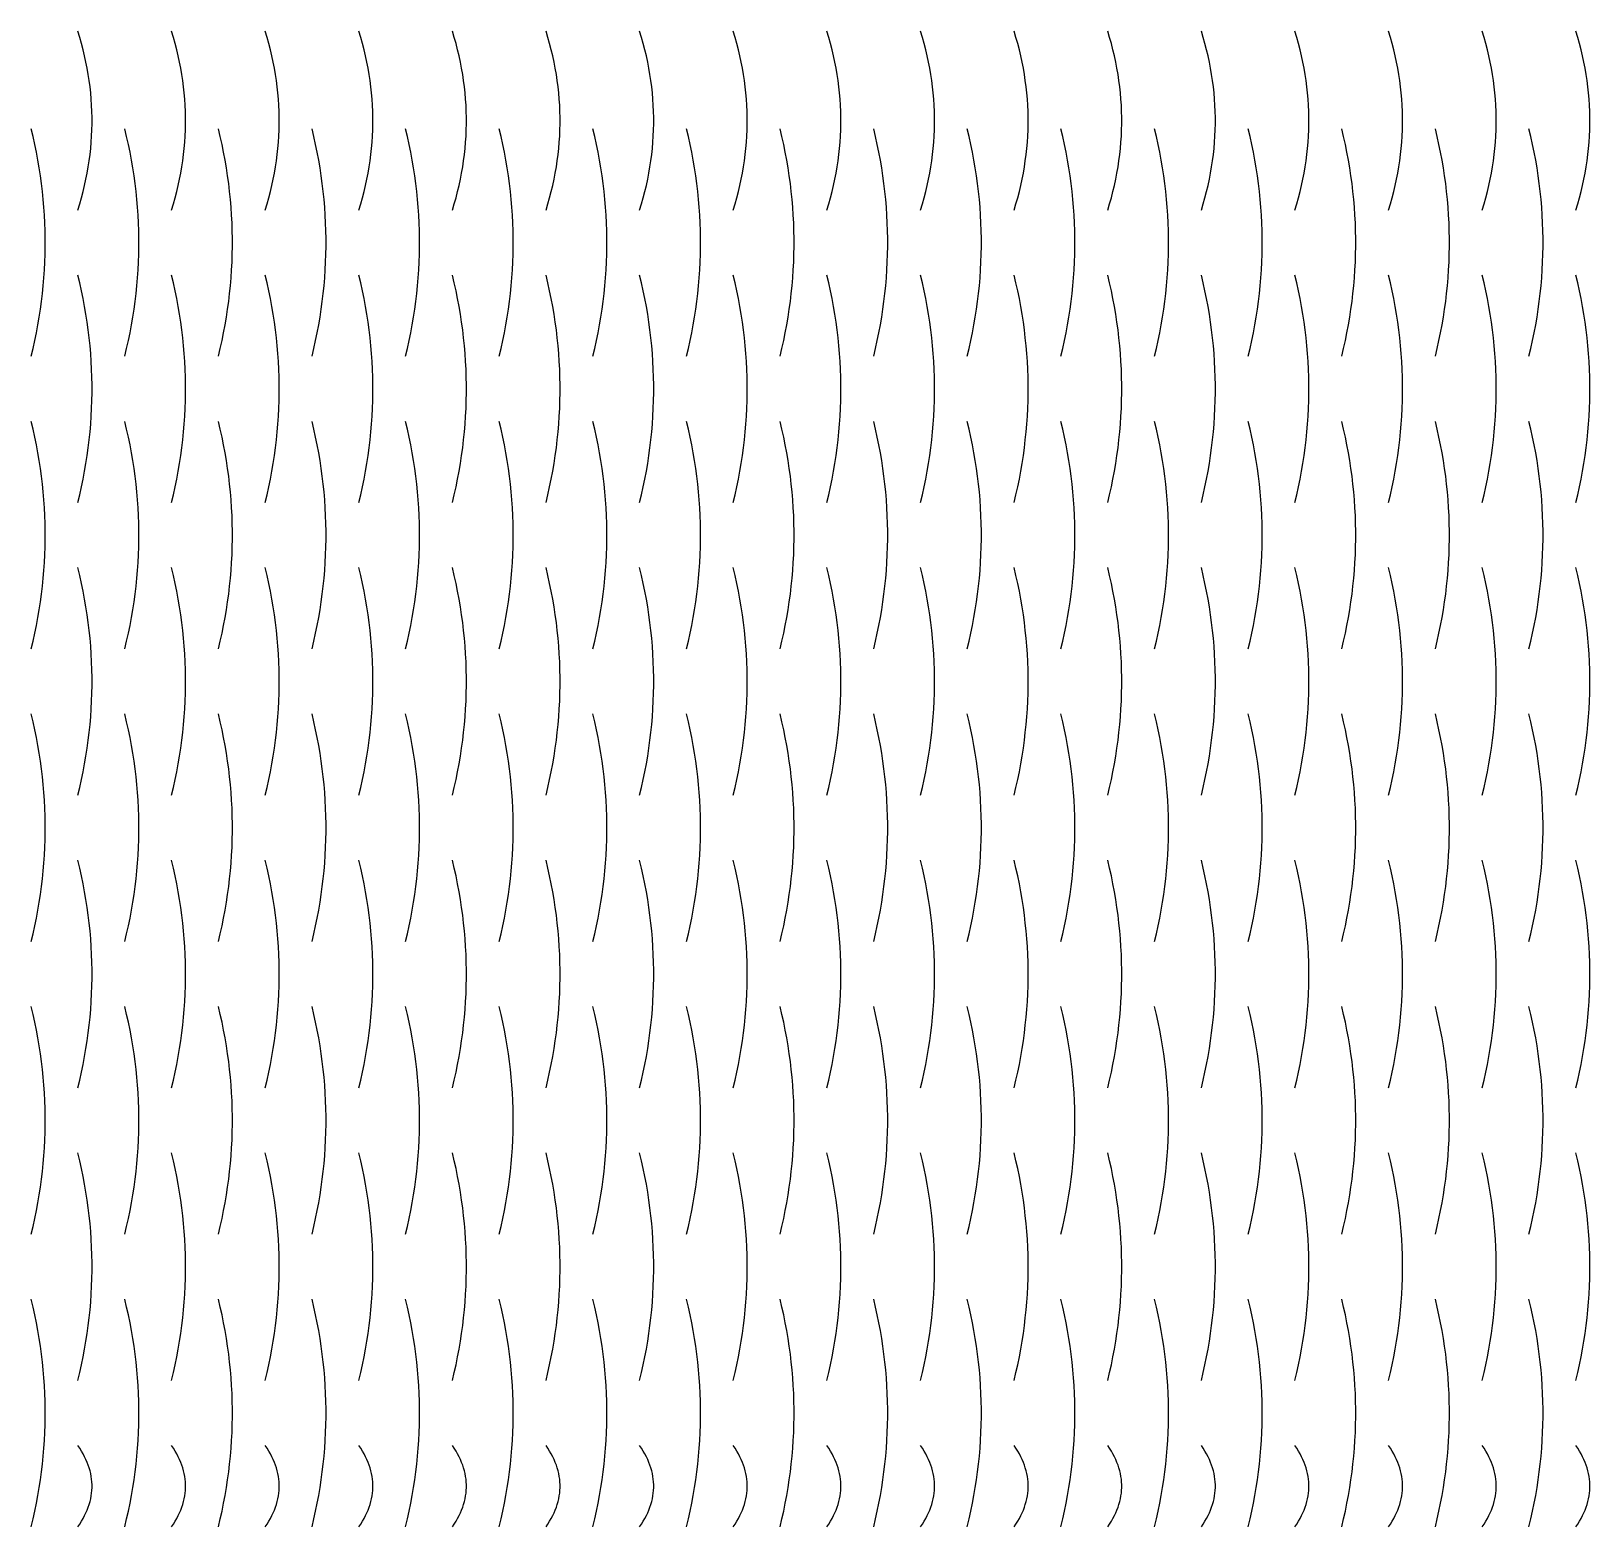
# Model space of a CAD drawing. Header units: millimetres. Extents: x 1.4 to 97.3, y 4 to 96.
import ezdxf

# ---------------------------------------------------------------- set-up
doc = ezdxf.new("R2010")
doc.units = ezdxf.units.MM
doc.layers.add('CUT', color=1, linetype='Continuous')

msp = doc.modelspace()

# ---------------------------------------------------------------- linework, layer by layer
at = {"layer": 'CUT'}
for points in [[(4.32, 85), (4.435, 85.379), (4.542, 85.759), (4.641, 86.138), (4.731, 86.517), (4.813, 86.897), (4.887, 87.276), (4.953, 87.655), (5.01, 88.034), (5.06, 88.414), (5.101, 88.793), (5.134, 89.172), (5.158, 89.552), (5.175, 89.931), (5.183, 90.31), (5.183, 90.69), (5.175, 91.069), (5.158, 91.448), (5.134, 91.828), (5.101, 92.207), (5.06, 92.586), (5.01, 92.966), (4.953, 93.345), (4.887, 93.724), (4.813, 94.103), (4.731, 94.483), (4.641, 94.862), (4.542, 95.241), (4.435, 95.621), (4.32, 96)], [(10.08, 85), (10.195, 85.379), (10.302, 85.759), (10.401, 86.138), (10.491, 86.517), (10.573, 86.897), (10.647, 87.276), (10.713, 87.655), (10.77, 88.034), (10.82, 88.414), (10.861, 88.793), (10.894, 89.172), (10.918, 89.552), (10.935, 89.931), (10.943, 90.31), (10.943, 90.69), (10.935, 91.069), (10.918, 91.448), (10.894, 91.828), (10.861, 92.207), (10.82, 92.586), (10.77, 92.966), (10.713, 93.345), (10.647, 93.724), (10.573, 94.103), (10.491, 94.483), (10.401, 94.862), (10.302, 95.241), (10.195, 95.621), (10.08, 96)], [(15.84, 85), (15.955, 85.379), (16.062, 85.759), (16.161, 86.138), (16.251, 86.517), (16.333, 86.897), (16.407, 87.276), (16.473, 87.655), (16.53, 88.034), (16.58, 88.414), (16.621, 88.793), (16.654, 89.172), (16.678, 89.552), (16.695, 89.931), (16.703, 90.31), (16.703, 90.69), (16.695, 91.069), (16.678, 91.448), (16.654, 91.828), (16.621, 92.207), (16.58, 92.586), (16.53, 92.966), (16.473, 93.345), (16.407, 93.724), (16.333, 94.103), (16.251, 94.483), (16.161, 94.862), (16.062, 95.241), (15.955, 95.621), (15.84, 96)], [(21.6, 85), (21.715, 85.379), (21.822, 85.759), (21.921, 86.138), (22.011, 86.517), (22.093, 86.897), (22.167, 87.276), (22.233, 87.655), (22.29, 88.034), (22.34, 88.414), (22.381, 88.793), (22.414, 89.172), (22.438, 89.552), (22.455, 89.931), (22.463, 90.31), (22.463, 90.69), (22.455, 91.069), (22.438, 91.448), (22.414, 91.828), (22.381, 92.207), (22.34, 92.586), (22.29, 92.966), (22.233, 93.345), (22.167, 93.724), (22.093, 94.103), (22.011, 94.483), (21.921, 94.862), (21.822, 95.241), (21.715, 95.621), (21.6, 96)], [(27.36, 85), (27.475, 85.379), (27.582, 85.759), (27.681, 86.138), (27.771, 86.517), (27.853, 86.897), (27.927, 87.276), (27.993, 87.655), (28.05, 88.034), (28.1, 88.414), (28.141, 88.793), (28.174, 89.172), (28.198, 89.552), (28.215, 89.931), (28.223, 90.31), (28.223, 90.69), (28.215, 91.069), (28.198, 91.448), (28.174, 91.828), (28.141, 92.207), (28.1, 92.586), (28.05, 92.966), (27.993, 93.345), (27.927, 93.724), (27.853, 94.103), (27.771, 94.483), (27.681, 94.862), (27.582, 95.241), (27.475, 95.621), (27.36, 96)], [(33.12, 85), (33.235, 85.379), (33.342, 85.759), (33.441, 86.138), (33.531, 86.517), (33.613, 86.897), (33.687, 87.276), (33.753, 87.655), (33.81, 88.034), (33.86, 88.414), (33.901, 88.793), (33.934, 89.172), (33.958, 89.552), (33.975, 89.931), (33.983, 90.31), (33.983, 90.69), (33.975, 91.069), (33.958, 91.448), (33.934, 91.828), (33.901, 92.207), (33.86, 92.586), (33.81, 92.966), (33.753, 93.345), (33.687, 93.724), (33.613, 94.103), (33.531, 94.483), (33.441, 94.862), (33.342, 95.241), (33.235, 95.621), (33.12, 96)], [(38.88, 85), (38.995, 85.379), (39.102, 85.759), (39.201, 86.138), (39.291, 86.517), (39.373, 86.897), (39.447, 87.276), (39.513, 87.655), (39.57, 88.034), (39.62, 88.414), (39.661, 88.793), (39.694, 89.172), (39.718, 89.552), (39.735, 89.931), (39.743, 90.31), (39.743, 90.69), (39.735, 91.069), (39.718, 91.448), (39.694, 91.828), (39.661, 92.207), (39.62, 92.586), (39.57, 92.966), (39.513, 93.345), (39.447, 93.724), (39.373, 94.103), (39.291, 94.483), (39.201, 94.862), (39.102, 95.241), (38.995, 95.621), (38.88, 96)], [(44.64, 85), (44.755, 85.379), (44.862, 85.759), (44.961, 86.138), (45.051, 86.517), (45.133, 86.897), (45.207, 87.276), (45.273, 87.655), (45.33, 88.034), (45.38, 88.414), (45.421, 88.793), (45.454, 89.172), (45.478, 89.552), (45.495, 89.931), (45.503, 90.31), (45.503, 90.69), (45.495, 91.069), (45.478, 91.448), (45.454, 91.828), (45.421, 92.207), (45.38, 92.586), (45.33, 92.966), (45.273, 93.345), (45.207, 93.724), (45.133, 94.103), (45.051, 94.483), (44.961, 94.862), (44.862, 95.241), (44.755, 95.621), (44.64, 96)], [(50.4, 85), (50.515, 85.379), (50.622, 85.759), (50.721, 86.138), (50.811, 86.517), (50.893, 86.897), (50.967, 87.276), (51.033, 87.655), (51.09, 88.034), (51.14, 88.414), (51.181, 88.793), (51.214, 89.172), (51.238, 89.552), (51.255, 89.931), (51.263, 90.31), (51.263, 90.69), (51.255, 91.069), (51.238, 91.448), (51.214, 91.828), (51.181, 92.207), (51.14, 92.586), (51.09, 92.966), (51.033, 93.345), (50.967, 93.724), (50.893, 94.103), (50.811, 94.483), (50.721, 94.862), (50.622, 95.241), (50.515, 95.621), (50.4, 96)], [(56.16, 85), (56.275, 85.379), (56.382, 85.759), (56.481, 86.138), (56.571, 86.517), (56.653, 86.897), (56.727, 87.276), (56.793, 87.655), (56.85, 88.034), (56.9, 88.414), (56.941, 88.793), (56.974, 89.172), (56.998, 89.552), (57.015, 89.931), (57.023, 90.31), (57.023, 90.69), (57.015, 91.069), (56.998, 91.448), (56.974, 91.828), (56.941, 92.207), (56.9, 92.586), (56.85, 92.966), (56.793, 93.345), (56.727, 93.724), (56.653, 94.103), (56.571, 94.483), (56.481, 94.862), (56.382, 95.241), (56.275, 95.621), (56.16, 96)], [(61.92, 85), (62.035, 85.379), (62.142, 85.759), (62.241, 86.138), (62.331, 86.517), (62.413, 86.897), (62.487, 87.276), (62.553, 87.655), (62.61, 88.034), (62.66, 88.414), (62.701, 88.793), (62.734, 89.172), (62.758, 89.552), (62.775, 89.931), (62.783, 90.31), (62.783, 90.69), (62.775, 91.069), (62.758, 91.448), (62.734, 91.828), (62.701, 92.207), (62.66, 92.586), (62.61, 92.966), (62.553, 93.345), (62.487, 93.724), (62.413, 94.103), (62.331, 94.483), (62.241, 94.862), (62.142, 95.241), (62.035, 95.621), (61.92, 96)], [(67.68, 85), (67.795, 85.379), (67.902, 85.759), (68.001, 86.138), (68.091, 86.517), (68.173, 86.897), (68.247, 87.276), (68.313, 87.655), (68.37, 88.034), (68.42, 88.414), (68.461, 88.793), (68.494, 89.172), (68.518, 89.552), (68.535, 89.931), (68.543, 90.31), (68.543, 90.69), (68.535, 91.069), (68.518, 91.448), (68.494, 91.828), (68.461, 92.207), (68.42, 92.586), (68.37, 92.966), (68.313, 93.345), (68.247, 93.724), (68.173, 94.103), (68.091, 94.483), (68.001, 94.862), (67.902, 95.241), (67.795, 95.621), (67.68, 96)], [(73.44, 85), (73.555, 85.379), (73.662, 85.759), (73.761, 86.138), (73.851, 86.517), (73.933, 86.897), (74.007, 87.276), (74.073, 87.655), (74.13, 88.034), (74.18, 88.414), (74.221, 88.793), (74.254, 89.172), (74.278, 89.552), (74.295, 89.931), (74.303, 90.31), (74.303, 90.69), (74.295, 91.069), (74.278, 91.448), (74.254, 91.828), (74.221, 92.207), (74.18, 92.586), (74.13, 92.966), (74.073, 93.345), (74.007, 93.724), (73.933, 94.103), (73.851, 94.483), (73.761, 94.862), (73.662, 95.241), (73.555, 95.621), (73.44, 96)], [(79.2, 85), (79.315, 85.379), (79.422, 85.759), (79.521, 86.138), (79.611, 86.517), (79.693, 86.897), (79.767, 87.276), (79.833, 87.655), (79.89, 88.034), (79.94, 88.414), (79.981, 88.793), (80.014, 89.172), (80.038, 89.552), (80.055, 89.931), (80.063, 90.31), (80.063, 90.69), (80.055, 91.069), (80.038, 91.448), (80.014, 91.828), (79.981, 92.207), (79.94, 92.586), (79.89, 92.966), (79.833, 93.345), (79.767, 93.724), (79.693, 94.103), (79.611, 94.483), (79.521, 94.862), (79.422, 95.241), (79.315, 95.621), (79.2, 96)], [(84.96, 85), (85.075, 85.379), (85.182, 85.759), (85.281, 86.138), (85.371, 86.517), (85.453, 86.897), (85.527, 87.276), (85.593, 87.655), (85.65, 88.034), (85.7, 88.414), (85.741, 88.793), (85.774, 89.172), (85.798, 89.552), (85.815, 89.931), (85.823, 90.31), (85.823, 90.69), (85.815, 91.069), (85.798, 91.448), (85.774, 91.828), (85.741, 92.207), (85.7, 92.586), (85.65, 92.966), (85.593, 93.345), (85.527, 93.724), (85.453, 94.103), (85.371, 94.483), (85.281, 94.862), (85.182, 95.241), (85.075, 95.621), (84.96, 96)], [(90.72, 85), (90.835, 85.379), (90.942, 85.759), (91.041, 86.138), (91.131, 86.517), (91.213, 86.897), (91.287, 87.276), (91.353, 87.655), (91.41, 88.034), (91.46, 88.414), (91.501, 88.793), (91.534, 89.172), (91.558, 89.552), (91.575, 89.931), (91.583, 90.31), (91.583, 90.69), (91.575, 91.069), (91.558, 91.448), (91.534, 91.828), (91.501, 92.207), (91.46, 92.586), (91.41, 92.966), (91.353, 93.345), (91.287, 93.724), (91.213, 94.103), (91.131, 94.483), (91.041, 94.862), (90.942, 95.241), (90.835, 95.621), (90.72, 96)], [(96.48, 85), (96.595, 85.379), (96.702, 85.759), (96.801, 86.138), (96.891, 86.517), (96.973, 86.897), (97.047, 87.276), (97.113, 87.655), (97.17, 88.034), (97.22, 88.414), (97.261, 88.793), (97.294, 89.172), (97.318, 89.552), (97.335, 89.931), (97.343, 90.31), (97.343, 90.69), (97.335, 91.069), (97.318, 91.448), (97.294, 91.828), (97.261, 92.207), (97.22, 92.586), (97.17, 92.966), (97.113, 93.345), (97.047, 93.724), (96.973, 94.103), (96.891, 94.483), (96.801, 94.862), (96.702, 95.241), (96.595, 95.621), (96.48, 96)], [(1.44, 76), (1.555, 76.483), (1.662, 76.966), (1.761, 77.448), (1.851, 77.931), (1.933, 78.414), (2.007, 78.897), (2.073, 79.379), (2.13, 79.862), (2.18, 80.345), (2.221, 80.828), (2.254, 81.31), (2.278, 81.793), (2.295, 82.276), (2.303, 82.759), (2.303, 83.241), (2.295, 83.724), (2.278, 84.207), (2.254, 84.69), (2.221, 85.172), (2.18, 85.655), (2.13, 86.138), (2.073, 86.621), (2.007, 87.103), (1.933, 87.586), (1.851, 88.069), (1.761, 88.552), (1.662, 89.034), (1.555, 89.517), (1.44, 90)], [(7.2, 76), (7.315, 76.483), (7.422, 76.966), (7.521, 77.448), (7.611, 77.931), (7.693, 78.414), (7.767, 78.897), (7.833, 79.379), (7.89, 79.862), (7.94, 80.345), (7.981, 80.828), (8.014, 81.31), (8.038, 81.793), (8.055, 82.276), (8.063, 82.759), (8.063, 83.241), (8.055, 83.724), (8.038, 84.207), (8.014, 84.69), (7.981, 85.172), (7.94, 85.655), (7.89, 86.138), (7.833, 86.621), (7.767, 87.103), (7.693, 87.586), (7.611, 88.069), (7.521, 88.552), (7.422, 89.034), (7.315, 89.517), (7.2, 90)], [(12.96, 76), (13.075, 76.483), (13.182, 76.966), (13.281, 77.448), (13.371, 77.931), (13.453, 78.414), (13.527, 78.897), (13.593, 79.379), (13.65, 79.862), (13.7, 80.345), (13.741, 80.828), (13.774, 81.31), (13.798, 81.793), (13.815, 82.276), (13.823, 82.759), (13.823, 83.241), (13.815, 83.724), (13.798, 84.207), (13.774, 84.69), (13.741, 85.172), (13.7, 85.655), (13.65, 86.138), (13.593, 86.621), (13.527, 87.103), (13.453, 87.586), (13.371, 88.069), (13.281, 88.552), (13.182, 89.034), (13.075, 89.517), (12.96, 90)], [(18.72, 76), (18.835, 76.483), (18.942, 76.966), (19.041, 77.448), (19.131, 77.931), (19.213, 78.414), (19.287, 78.897), (19.353, 79.379), (19.41, 79.862), (19.46, 80.345), (19.501, 80.828), (19.534, 81.31), (19.558, 81.793), (19.575, 82.276), (19.583, 82.759), (19.583, 83.241), (19.575, 83.724), (19.558, 84.207), (19.534, 84.69), (19.501, 85.172), (19.46, 85.655), (19.41, 86.138), (19.353, 86.621), (19.287, 87.103), (19.213, 87.586), (19.131, 88.069), (19.041, 88.552), (18.942, 89.034), (18.835, 89.517), (18.72, 90)], [(24.48, 76), (24.595, 76.483), (24.702, 76.966), (24.801, 77.448), (24.891, 77.931), (24.973, 78.414), (25.047, 78.897), (25.113, 79.379), (25.17, 79.862), (25.22, 80.345), (25.261, 80.828), (25.294, 81.31), (25.318, 81.793), (25.335, 82.276), (25.343, 82.759), (25.343, 83.241), (25.335, 83.724), (25.318, 84.207), (25.294, 84.69), (25.261, 85.172), (25.22, 85.655), (25.17, 86.138), (25.113, 86.621), (25.047, 87.103), (24.973, 87.586), (24.891, 88.069), (24.801, 88.552), (24.702, 89.034), (24.595, 89.517), (24.48, 90)], [(30.24, 76), (30.355, 76.483), (30.462, 76.966), (30.561, 77.448), (30.651, 77.931), (30.733, 78.414), (30.807, 78.897), (30.873, 79.379), (30.93, 79.862), (30.98, 80.345), (31.021, 80.828), (31.054, 81.31), (31.078, 81.793), (31.095, 82.276), (31.103, 82.759), (31.103, 83.241), (31.095, 83.724), (31.078, 84.207), (31.054, 84.69), (31.021, 85.172), (30.98, 85.655), (30.93, 86.138), (30.873, 86.621), (30.807, 87.103), (30.733, 87.586), (30.651, 88.069), (30.561, 88.552), (30.462, 89.034), (30.355, 89.517), (30.24, 90)], [(36, 76), (36.115, 76.483), (36.222, 76.966), (36.321, 77.448), (36.411, 77.931), (36.493, 78.414), (36.567, 78.897), (36.633, 79.379), (36.69, 79.862), (36.74, 80.345), (36.781, 80.828), (36.814, 81.31), (36.838, 81.793), (36.855, 82.276), (36.863, 82.759), (36.863, 83.241), (36.855, 83.724), (36.838, 84.207), (36.814, 84.69), (36.781, 85.172), (36.74, 85.655), (36.69, 86.138), (36.633, 86.621), (36.567, 87.103), (36.493, 87.586), (36.411, 88.069), (36.321, 88.552), (36.222, 89.034), (36.115, 89.517), (36, 90)], [(41.76, 76), (41.875, 76.483), (41.982, 76.966), (42.081, 77.448), (42.171, 77.931), (42.253, 78.414), (42.327, 78.897), (42.393, 79.379), (42.45, 79.862), (42.5, 80.345), (42.541, 80.828), (42.574, 81.31), (42.598, 81.793), (42.615, 82.276), (42.623, 82.759), (42.623, 83.241), (42.615, 83.724), (42.598, 84.207), (42.574, 84.69), (42.541, 85.172), (42.5, 85.655), (42.45, 86.138), (42.393, 86.621), (42.327, 87.103), (42.253, 87.586), (42.171, 88.069), (42.081, 88.552), (41.982, 89.034), (41.875, 89.517), (41.76, 90)], [(47.52, 76), (47.635, 76.483), (47.742, 76.966), (47.841, 77.448), (47.931, 77.931), (48.013, 78.414), (48.087, 78.897), (48.153, 79.379), (48.21, 79.862), (48.26, 80.345), (48.301, 80.828), (48.334, 81.31), (48.358, 81.793), (48.375, 82.276), (48.383, 82.759), (48.383, 83.241), (48.375, 83.724), (48.358, 84.207), (48.334, 84.69), (48.301, 85.172), (48.26, 85.655), (48.21, 86.138), (48.153, 86.621), (48.087, 87.103), (48.013, 87.586), (47.931, 88.069), (47.841, 88.552), (47.742, 89.034), (47.635, 89.517), (47.52, 90)], [(53.28, 76), (53.395, 76.483), (53.502, 76.966), (53.601, 77.448), (53.691, 77.931), (53.773, 78.414), (53.847, 78.897), (53.913, 79.379), (53.97, 79.862), (54.02, 80.345), (54.061, 80.828), (54.094, 81.31), (54.118, 81.793), (54.135, 82.276), (54.143, 82.759), (54.143, 83.241), (54.135, 83.724), (54.118, 84.207), (54.094, 84.69), (54.061, 85.172), (54.02, 85.655), (53.97, 86.138), (53.913, 86.621), (53.847, 87.103), (53.773, 87.586), (53.691, 88.069), (53.601, 88.552), (53.502, 89.034), (53.395, 89.517), (53.28, 90)], [(59.04, 76), (59.155, 76.483), (59.262, 76.966), (59.361, 77.448), (59.451, 77.931), (59.533, 78.414), (59.607, 78.897), (59.673, 79.379), (59.73, 79.862), (59.78, 80.345), (59.821, 80.828), (59.854, 81.31), (59.878, 81.793), (59.895, 82.276), (59.903, 82.759), (59.903, 83.241), (59.895, 83.724), (59.878, 84.207), (59.854, 84.69), (59.821, 85.172), (59.78, 85.655), (59.73, 86.138), (59.673, 86.621), (59.607, 87.103), (59.533, 87.586), (59.451, 88.069), (59.361, 88.552), (59.262, 89.034), (59.155, 89.517), (59.04, 90)], [(64.8, 76), (64.915, 76.483), (65.022, 76.966), (65.121, 77.448), (65.211, 77.931), (65.293, 78.414), (65.367, 78.897), (65.433, 79.379), (65.49, 79.862), (65.54, 80.345), (65.581, 80.828), (65.614, 81.31), (65.638, 81.793), (65.655, 82.276), (65.663, 82.759), (65.663, 83.241), (65.655, 83.724), (65.638, 84.207), (65.614, 84.69), (65.581, 85.172), (65.54, 85.655), (65.49, 86.138), (65.433, 86.621), (65.367, 87.103), (65.293, 87.586), (65.211, 88.069), (65.121, 88.552), (65.022, 89.034), (64.915, 89.517), (64.8, 90)], [(70.56, 76), (70.675, 76.483), (70.782, 76.966), (70.881, 77.448), (70.971, 77.931), (71.053, 78.414), (71.127, 78.897), (71.193, 79.379), (71.25, 79.862), (71.3, 80.345), (71.341, 80.828), (71.374, 81.31), (71.398, 81.793), (71.415, 82.276), (71.423, 82.759), (71.423, 83.241), (71.415, 83.724), (71.398, 84.207), (71.374, 84.69), (71.341, 85.172), (71.3, 85.655), (71.25, 86.138), (71.193, 86.621), (71.127, 87.103), (71.053, 87.586), (70.971, 88.069), (70.881, 88.552), (70.782, 89.034), (70.675, 89.517), (70.56, 90)], [(76.32, 76), (76.435, 76.483), (76.542, 76.966), (76.641, 77.448), (76.731, 77.931), (76.813, 78.414), (76.887, 78.897), (76.953, 79.379), (77.01, 79.862), (77.06, 80.345), (77.101, 80.828), (77.134, 81.31), (77.158, 81.793), (77.175, 82.276), (77.183, 82.759), (77.183, 83.241), (77.175, 83.724), (77.158, 84.207), (77.134, 84.69), (77.101, 85.172), (77.06, 85.655), (77.01, 86.138), (76.953, 86.621), (76.887, 87.103), (76.813, 87.586), (76.731, 88.069), (76.641, 88.552), (76.542, 89.034), (76.435, 89.517), (76.32, 90)], [(82.08, 76), (82.195, 76.483), (82.302, 76.966), (82.401, 77.448), (82.491, 77.931), (82.573, 78.414), (82.647, 78.897), (82.713, 79.379), (82.77, 79.862), (82.82, 80.345), (82.861, 80.828), (82.894, 81.31), (82.918, 81.793), (82.935, 82.276), (82.943, 82.759), (82.943, 83.241), (82.935, 83.724), (82.918, 84.207), (82.894, 84.69), (82.861, 85.172), (82.82, 85.655), (82.77, 86.138), (82.713, 86.621), (82.647, 87.103), (82.573, 87.586), (82.491, 88.069), (82.401, 88.552), (82.302, 89.034), (82.195, 89.517), (82.08, 90)], [(87.84, 76), (87.955, 76.483), (88.062, 76.966), (88.161, 77.448), (88.251, 77.931), (88.333, 78.414), (88.407, 78.897), (88.473, 79.379), (88.53, 79.862), (88.58, 80.345), (88.621, 80.828), (88.654, 81.31), (88.678, 81.793), (88.695, 82.276), (88.703, 82.759), (88.703, 83.241), (88.695, 83.724), (88.678, 84.207), (88.654, 84.69), (88.621, 85.172), (88.58, 85.655), (88.53, 86.138), (88.473, 86.621), (88.407, 87.103), (88.333, 87.586), (88.251, 88.069), (88.161, 88.552), (88.062, 89.034), (87.955, 89.517), (87.84, 90)], [(93.6, 76), (93.715, 76.483), (93.822, 76.966), (93.921, 77.448), (94.011, 77.931), (94.093, 78.414), (94.167, 78.897), (94.233, 79.379), (94.29, 79.862), (94.34, 80.345), (94.381, 80.828), (94.414, 81.31), (94.438, 81.793), (94.455, 82.276), (94.463, 82.759), (94.463, 83.241), (94.455, 83.724), (94.438, 84.207), (94.414, 84.69), (94.381, 85.172), (94.34, 85.655), (94.29, 86.138), (94.233, 86.621), (94.167, 87.103), (94.093, 87.586), (94.011, 88.069), (93.921, 88.552), (93.822, 89.034), (93.715, 89.517), (93.6, 90)], [(4.32, 67), (4.435, 67.483), (4.542, 67.966), (4.641, 68.448), (4.731, 68.931), (4.813, 69.414), (4.887, 69.897), (4.953, 70.379), (5.01, 70.862), (5.06, 71.345), (5.101, 71.828), (5.134, 72.31), (5.158, 72.793), (5.175, 73.276), (5.183, 73.759), (5.183, 74.241), (5.175, 74.724), (5.158, 75.207), (5.134, 75.69), (5.101, 76.172), (5.06, 76.655), (5.01, 77.138), (4.953, 77.621), (4.887, 78.103), (4.813, 78.586), (4.731, 79.069), (4.641, 79.552), (4.542, 80.034), (4.435, 80.517), (4.32, 81)], [(10.08, 67), (10.195, 67.483), (10.302, 67.966), (10.401, 68.448), (10.491, 68.931), (10.573, 69.414), (10.647, 69.897), (10.713, 70.379), (10.77, 70.862), (10.82, 71.345), (10.861, 71.828), (10.894, 72.31), (10.918, 72.793), (10.935, 73.276), (10.943, 73.759), (10.943, 74.241), (10.935, 74.724), (10.918, 75.207), (10.894, 75.69), (10.861, 76.172), (10.82, 76.655), (10.77, 77.138), (10.713, 77.621), (10.647, 78.103), (10.573, 78.586), (10.491, 79.069), (10.401, 79.552), (10.302, 80.034), (10.195, 80.517), (10.08, 81)], [(15.84, 67), (15.955, 67.483), (16.062, 67.966), (16.161, 68.448), (16.251, 68.931), (16.333, 69.414), (16.407, 69.897), (16.473, 70.379), (16.53, 70.862), (16.58, 71.345), (16.621, 71.828), (16.654, 72.31), (16.678, 72.793), (16.695, 73.276), (16.703, 73.759), (16.703, 74.241), (16.695, 74.724), (16.678, 75.207), (16.654, 75.69), (16.621, 76.172), (16.58, 76.655), (16.53, 77.138), (16.473, 77.621), (16.407, 78.103), (16.333, 78.586), (16.251, 79.069), (16.161, 79.552), (16.062, 80.034), (15.955, 80.517), (15.84, 81)], [(21.6, 67), (21.715, 67.483), (21.822, 67.966), (21.921, 68.448), (22.011, 68.931), (22.093, 69.414), (22.167, 69.897), (22.233, 70.379), (22.29, 70.862), (22.34, 71.345), (22.381, 71.828), (22.414, 72.31), (22.438, 72.793), (22.455, 73.276), (22.463, 73.759), (22.463, 74.241), (22.455, 74.724), (22.438, 75.207), (22.414, 75.69), (22.381, 76.172), (22.34, 76.655), (22.29, 77.138), (22.233, 77.621), (22.167, 78.103), (22.093, 78.586), (22.011, 79.069), (21.921, 79.552), (21.822, 80.034), (21.715, 80.517), (21.6, 81)], [(27.36, 67), (27.475, 67.483), (27.582, 67.966), (27.681, 68.448), (27.771, 68.931), (27.853, 69.414), (27.927, 69.897), (27.993, 70.379), (28.05, 70.862), (28.1, 71.345), (28.141, 71.828), (28.174, 72.31), (28.198, 72.793), (28.215, 73.276), (28.223, 73.759), (28.223, 74.241), (28.215, 74.724), (28.198, 75.207), (28.174, 75.69), (28.141, 76.172), (28.1, 76.655), (28.05, 77.138), (27.993, 77.621), (27.927, 78.103), (27.853, 78.586), (27.771, 79.069), (27.681, 79.552), (27.582, 80.034), (27.475, 80.517), (27.36, 81)], [(33.12, 67), (33.235, 67.483), (33.342, 67.966), (33.441, 68.448), (33.531, 68.931), (33.613, 69.414), (33.687, 69.897), (33.753, 70.379), (33.81, 70.862), (33.86, 71.345), (33.901, 71.828), (33.934, 72.31), (33.958, 72.793), (33.975, 73.276), (33.983, 73.759), (33.983, 74.241), (33.975, 74.724), (33.958, 75.207), (33.934, 75.69), (33.901, 76.172), (33.86, 76.655), (33.81, 77.138), (33.753, 77.621), (33.687, 78.103), (33.613, 78.586), (33.531, 79.069), (33.441, 79.552), (33.342, 80.034), (33.235, 80.517), (33.12, 81)], [(38.88, 67), (38.995, 67.483), (39.102, 67.966), (39.201, 68.448), (39.291, 68.931), (39.373, 69.414), (39.447, 69.897), (39.513, 70.379), (39.57, 70.862), (39.62, 71.345), (39.661, 71.828), (39.694, 72.31), (39.718, 72.793), (39.735, 73.276), (39.743, 73.759), (39.743, 74.241), (39.735, 74.724), (39.718, 75.207), (39.694, 75.69), (39.661, 76.172), (39.62, 76.655), (39.57, 77.138), (39.513, 77.621), (39.447, 78.103), (39.373, 78.586), (39.291, 79.069), (39.201, 79.552), (39.102, 80.034), (38.995, 80.517), (38.88, 81)], [(44.64, 67), (44.755, 67.483), (44.862, 67.966), (44.961, 68.448), (45.051, 68.931), (45.133, 69.414), (45.207, 69.897), (45.273, 70.379), (45.33, 70.862), (45.38, 71.345), (45.421, 71.828), (45.454, 72.31), (45.478, 72.793), (45.495, 73.276), (45.503, 73.759), (45.503, 74.241), (45.495, 74.724), (45.478, 75.207), (45.454, 75.69), (45.421, 76.172), (45.38, 76.655), (45.33, 77.138), (45.273, 77.621), (45.207, 78.103), (45.133, 78.586), (45.051, 79.069), (44.961, 79.552), (44.862, 80.034), (44.755, 80.517), (44.64, 81)], [(50.4, 67), (50.515, 67.483), (50.622, 67.966), (50.721, 68.448), (50.811, 68.931), (50.893, 69.414), (50.967, 69.897), (51.033, 70.379), (51.09, 70.862), (51.14, 71.345), (51.181, 71.828), (51.214, 72.31), (51.238, 72.793), (51.255, 73.276), (51.263, 73.759), (51.263, 74.241), (51.255, 74.724), (51.238, 75.207), (51.214, 75.69), (51.181, 76.172), (51.14, 76.655), (51.09, 77.138), (51.033, 77.621), (50.967, 78.103), (50.893, 78.586), (50.811, 79.069), (50.721, 79.552), (50.622, 80.034), (50.515, 80.517), (50.4, 81)], [(56.16, 67), (56.275, 67.483), (56.382, 67.966), (56.481, 68.448), (56.571, 68.931), (56.653, 69.414), (56.727, 69.897), (56.793, 70.379), (56.85, 70.862), (56.9, 71.345), (56.941, 71.828), (56.974, 72.31), (56.998, 72.793), (57.015, 73.276), (57.023, 73.759), (57.023, 74.241), (57.015, 74.724), (56.998, 75.207), (56.974, 75.69), (56.941, 76.172), (56.9, 76.655), (56.85, 77.138), (56.793, 77.621), (56.727, 78.103), (56.653, 78.586), (56.571, 79.069), (56.481, 79.552), (56.382, 80.034), (56.275, 80.517), (56.16, 81)], [(61.92, 67), (62.035, 67.483), (62.142, 67.966), (62.241, 68.448), (62.331, 68.931), (62.413, 69.414), (62.487, 69.897), (62.553, 70.379), (62.61, 70.862), (62.66, 71.345), (62.701, 71.828), (62.734, 72.31), (62.758, 72.793), (62.775, 73.276), (62.783, 73.759), (62.783, 74.241), (62.775, 74.724), (62.758, 75.207), (62.734, 75.69), (62.701, 76.172), (62.66, 76.655), (62.61, 77.138), (62.553, 77.621), (62.487, 78.103), (62.413, 78.586), (62.331, 79.069), (62.241, 79.552), (62.142, 80.034), (62.035, 80.517), (61.92, 81)], [(67.68, 67), (67.795, 67.483), (67.902, 67.966), (68.001, 68.448), (68.091, 68.931), (68.173, 69.414), (68.247, 69.897), (68.313, 70.379), (68.37, 70.862), (68.42, 71.345), (68.461, 71.828), (68.494, 72.31), (68.518, 72.793), (68.535, 73.276), (68.543, 73.759), (68.543, 74.241), (68.535, 74.724), (68.518, 75.207), (68.494, 75.69), (68.461, 76.172), (68.42, 76.655), (68.37, 77.138), (68.313, 77.621), (68.247, 78.103), (68.173, 78.586), (68.091, 79.069), (68.001, 79.552), (67.902, 80.034), (67.795, 80.517), (67.68, 81)], [(73.44, 67), (73.555, 67.483), (73.662, 67.966), (73.761, 68.448), (73.851, 68.931), (73.933, 69.414), (74.007, 69.897), (74.073, 70.379), (74.13, 70.862), (74.18, 71.345), (74.221, 71.828), (74.254, 72.31), (74.278, 72.793), (74.295, 73.276), (74.303, 73.759), (74.303, 74.241), (74.295, 74.724), (74.278, 75.207), (74.254, 75.69), (74.221, 76.172), (74.18, 76.655), (74.13, 77.138), (74.073, 77.621), (74.007, 78.103), (73.933, 78.586), (73.851, 79.069), (73.761, 79.552), (73.662, 80.034), (73.555, 80.517), (73.44, 81)], [(79.2, 67), (79.315, 67.483), (79.422, 67.966), (79.521, 68.448), (79.611, 68.931), (79.693, 69.414), (79.767, 69.897), (79.833, 70.379), (79.89, 70.862), (79.94, 71.345), (79.981, 71.828), (80.014, 72.31), (80.038, 72.793), (80.055, 73.276), (80.063, 73.759), (80.063, 74.241), (80.055, 74.724), (80.038, 75.207), (80.014, 75.69), (79.981, 76.172), (79.94, 76.655), (79.89, 77.138), (79.833, 77.621), (79.767, 78.103), (79.693, 78.586), (79.611, 79.069), (79.521, 79.552), (79.422, 80.034), (79.315, 80.517), (79.2, 81)], [(84.96, 67), (85.075, 67.483), (85.182, 67.966), (85.281, 68.448), (85.371, 68.931), (85.453, 69.414), (85.527, 69.897), (85.593, 70.379), (85.65, 70.862), (85.7, 71.345), (85.741, 71.828), (85.774, 72.31), (85.798, 72.793), (85.815, 73.276), (85.823, 73.759), (85.823, 74.241), (85.815, 74.724), (85.798, 75.207), (85.774, 75.69), (85.741, 76.172), (85.7, 76.655), (85.65, 77.138), (85.593, 77.621), (85.527, 78.103), (85.453, 78.586), (85.371, 79.069), (85.281, 79.552), (85.182, 80.034), (85.075, 80.517), (84.96, 81)], [(90.72, 67), (90.835, 67.483), (90.942, 67.966), (91.041, 68.448), (91.131, 68.931), (91.213, 69.414), (91.287, 69.897), (91.353, 70.379), (91.41, 70.862), (91.46, 71.345), (91.501, 71.828), (91.534, 72.31), (91.558, 72.793), (91.575, 73.276), (91.583, 73.759), (91.583, 74.241), (91.575, 74.724), (91.558, 75.207), (91.534, 75.69), (91.501, 76.172), (91.46, 76.655), (91.41, 77.138), (91.353, 77.621), (91.287, 78.103), (91.213, 78.586), (91.131, 79.069), (91.041, 79.552), (90.942, 80.034), (90.835, 80.517), (90.72, 81)], [(96.48, 67), (96.595, 67.483), (96.702, 67.966), (96.801, 68.448), (96.891, 68.931), (96.973, 69.414), (97.047, 69.897), (97.113, 70.379), (97.17, 70.862), (97.22, 71.345), (97.261, 71.828), (97.294, 72.31), (97.318, 72.793), (97.335, 73.276), (97.343, 73.759), (97.343, 74.241), (97.335, 74.724), (97.318, 75.207), (97.294, 75.69), (97.261, 76.172), (97.22, 76.655), (97.17, 77.138), (97.113, 77.621), (97.047, 78.103), (96.973, 78.586), (96.891, 79.069), (96.801, 79.552), (96.702, 80.034), (96.595, 80.517), (96.48, 81)], [(1.44, 58), (1.555, 58.483), (1.662, 58.966), (1.761, 59.448), (1.851, 59.931), (1.933, 60.414), (2.007, 60.897), (2.073, 61.379), (2.13, 61.862), (2.18, 62.345), (2.221, 62.828), (2.254, 63.31), (2.278, 63.793), (2.295, 64.276), (2.303, 64.759), (2.303, 65.241), (2.295, 65.724), (2.278, 66.207), (2.254, 66.69), (2.221, 67.172), (2.18, 67.655), (2.13, 68.138), (2.073, 68.621), (2.007, 69.103), (1.933, 69.586), (1.851, 70.069), (1.761, 70.552), (1.662, 71.034), (1.555, 71.517), (1.44, 72)], [(7.2, 58), (7.315, 58.483), (7.422, 58.966), (7.521, 59.448), (7.611, 59.931), (7.693, 60.414), (7.767, 60.897), (7.833, 61.379), (7.89, 61.862), (7.94, 62.345), (7.981, 62.828), (8.014, 63.31), (8.038, 63.793), (8.055, 64.276), (8.063, 64.759), (8.063, 65.241), (8.055, 65.724), (8.038, 66.207), (8.014, 66.69), (7.981, 67.172), (7.94, 67.655), (7.89, 68.138), (7.833, 68.621), (7.767, 69.103), (7.693, 69.586), (7.611, 70.069), (7.521, 70.552), (7.422, 71.034), (7.315, 71.517), (7.2, 72)], [(12.96, 58), (13.075, 58.483), (13.182, 58.966), (13.281, 59.448), (13.371, 59.931), (13.453, 60.414), (13.527, 60.897), (13.593, 61.379), (13.65, 61.862), (13.7, 62.345), (13.741, 62.828), (13.774, 63.31), (13.798, 63.793), (13.815, 64.276), (13.823, 64.759), (13.823, 65.241), (13.815, 65.724), (13.798, 66.207), (13.774, 66.69), (13.741, 67.172), (13.7, 67.655), (13.65, 68.138), (13.593, 68.621), (13.527, 69.103), (13.453, 69.586), (13.371, 70.069), (13.281, 70.552), (13.182, 71.034), (13.075, 71.517), (12.96, 72)], [(18.72, 58), (18.835, 58.483), (18.942, 58.966), (19.041, 59.448), (19.131, 59.931), (19.213, 60.414), (19.287, 60.897), (19.353, 61.379), (19.41, 61.862), (19.46, 62.345), (19.501, 62.828), (19.534, 63.31), (19.558, 63.793), (19.575, 64.276), (19.583, 64.759), (19.583, 65.241), (19.575, 65.724), (19.558, 66.207), (19.534, 66.69), (19.501, 67.172), (19.46, 67.655), (19.41, 68.138), (19.353, 68.621), (19.287, 69.103), (19.213, 69.586), (19.131, 70.069), (19.041, 70.552), (18.942, 71.034), (18.835, 71.517), (18.72, 72)], [(24.48, 58), (24.595, 58.483), (24.702, 58.966), (24.801, 59.448), (24.891, 59.931), (24.973, 60.414), (25.047, 60.897), (25.113, 61.379), (25.17, 61.862), (25.22, 62.345), (25.261, 62.828), (25.294, 63.31), (25.318, 63.793), (25.335, 64.276), (25.343, 64.759), (25.343, 65.241), (25.335, 65.724), (25.318, 66.207), (25.294, 66.69), (25.261, 67.172), (25.22, 67.655), (25.17, 68.138), (25.113, 68.621), (25.047, 69.103), (24.973, 69.586), (24.891, 70.069), (24.801, 70.552), (24.702, 71.034), (24.595, 71.517), (24.48, 72)], [(30.24, 58), (30.355, 58.483), (30.462, 58.966), (30.561, 59.448), (30.651, 59.931), (30.733, 60.414), (30.807, 60.897), (30.873, 61.379), (30.93, 61.862), (30.98, 62.345), (31.021, 62.828), (31.054, 63.31), (31.078, 63.793), (31.095, 64.276), (31.103, 64.759), (31.103, 65.241), (31.095, 65.724), (31.078, 66.207), (31.054, 66.69), (31.021, 67.172), (30.98, 67.655), (30.93, 68.138), (30.873, 68.621), (30.807, 69.103), (30.733, 69.586), (30.651, 70.069), (30.561, 70.552), (30.462, 71.034), (30.355, 71.517), (30.24, 72)], [(36, 58), (36.115, 58.483), (36.222, 58.966), (36.321, 59.448), (36.411, 59.931), (36.493, 60.414), (36.567, 60.897), (36.633, 61.379), (36.69, 61.862), (36.74, 62.345), (36.781, 62.828), (36.814, 63.31), (36.838, 63.793), (36.855, 64.276), (36.863, 64.759), (36.863, 65.241), (36.855, 65.724), (36.838, 66.207), (36.814, 66.69), (36.781, 67.172), (36.74, 67.655), (36.69, 68.138), (36.633, 68.621), (36.567, 69.103), (36.493, 69.586), (36.411, 70.069), (36.321, 70.552), (36.222, 71.034), (36.115, 71.517), (36, 72)], [(41.76, 58), (41.875, 58.483), (41.982, 58.966), (42.081, 59.448), (42.171, 59.931), (42.253, 60.414), (42.327, 60.897), (42.393, 61.379), (42.45, 61.862), (42.5, 62.345), (42.541, 62.828), (42.574, 63.31), (42.598, 63.793), (42.615, 64.276), (42.623, 64.759), (42.623, 65.241), (42.615, 65.724), (42.598, 66.207), (42.574, 66.69), (42.541, 67.172), (42.5, 67.655), (42.45, 68.138), (42.393, 68.621), (42.327, 69.103), (42.253, 69.586), (42.171, 70.069), (42.081, 70.552), (41.982, 71.034), (41.875, 71.517), (41.76, 72)], [(47.52, 58), (47.635, 58.483), (47.742, 58.966), (47.841, 59.448), (47.931, 59.931), (48.013, 60.414), (48.087, 60.897), (48.153, 61.379), (48.21, 61.862), (48.26, 62.345), (48.301, 62.828), (48.334, 63.31), (48.358, 63.793), (48.375, 64.276), (48.383, 64.759), (48.383, 65.241), (48.375, 65.724), (48.358, 66.207), (48.334, 66.69), (48.301, 67.172), (48.26, 67.655), (48.21, 68.138), (48.153, 68.621), (48.087, 69.103), (48.013, 69.586), (47.931, 70.069), (47.841, 70.552), (47.742, 71.034), (47.635, 71.517), (47.52, 72)], [(53.28, 58), (53.395, 58.483), (53.502, 58.966), (53.601, 59.448), (53.691, 59.931), (53.773, 60.414), (53.847, 60.897), (53.913, 61.379), (53.97, 61.862), (54.02, 62.345), (54.061, 62.828), (54.094, 63.31), (54.118, 63.793), (54.135, 64.276), (54.143, 64.759), (54.143, 65.241), (54.135, 65.724), (54.118, 66.207), (54.094, 66.69), (54.061, 67.172), (54.02, 67.655), (53.97, 68.138), (53.913, 68.621), (53.847, 69.103), (53.773, 69.586), (53.691, 70.069), (53.601, 70.552), (53.502, 71.034), (53.395, 71.517), (53.28, 72)], [(59.04, 58), (59.155, 58.483), (59.262, 58.966), (59.361, 59.448), (59.451, 59.931), (59.533, 60.414), (59.607, 60.897), (59.673, 61.379), (59.73, 61.862), (59.78, 62.345), (59.821, 62.828), (59.854, 63.31), (59.878, 63.793), (59.895, 64.276), (59.903, 64.759), (59.903, 65.241), (59.895, 65.724), (59.878, 66.207), (59.854, 66.69), (59.821, 67.172), (59.78, 67.655), (59.73, 68.138), (59.673, 68.621), (59.607, 69.103), (59.533, 69.586), (59.451, 70.069), (59.361, 70.552), (59.262, 71.034), (59.155, 71.517), (59.04, 72)], [(64.8, 58), (64.915, 58.483), (65.022, 58.966), (65.121, 59.448), (65.211, 59.931), (65.293, 60.414), (65.367, 60.897), (65.433, 61.379), (65.49, 61.862), (65.54, 62.345), (65.581, 62.828), (65.614, 63.31), (65.638, 63.793), (65.655, 64.276), (65.663, 64.759), (65.663, 65.241), (65.655, 65.724), (65.638, 66.207), (65.614, 66.69), (65.581, 67.172), (65.54, 67.655), (65.49, 68.138), (65.433, 68.621), (65.367, 69.103), (65.293, 69.586), (65.211, 70.069), (65.121, 70.552), (65.022, 71.034), (64.915, 71.517), (64.8, 72)], [(70.56, 58), (70.675, 58.483), (70.782, 58.966), (70.881, 59.448), (70.971, 59.931), (71.053, 60.414), (71.127, 60.897), (71.193, 61.379), (71.25, 61.862), (71.3, 62.345), (71.341, 62.828), (71.374, 63.31), (71.398, 63.793), (71.415, 64.276), (71.423, 64.759), (71.423, 65.241), (71.415, 65.724), (71.398, 66.207), (71.374, 66.69), (71.341, 67.172), (71.3, 67.655), (71.25, 68.138), (71.193, 68.621), (71.127, 69.103), (71.053, 69.586), (70.971, 70.069), (70.881, 70.552), (70.782, 71.034), (70.675, 71.517), (70.56, 72)], [(76.32, 58), (76.435, 58.483), (76.542, 58.966), (76.641, 59.448), (76.731, 59.931), (76.813, 60.414), (76.887, 60.897), (76.953, 61.379), (77.01, 61.862), (77.06, 62.345), (77.101, 62.828), (77.134, 63.31), (77.158, 63.793), (77.175, 64.276), (77.183, 64.759), (77.183, 65.241), (77.175, 65.724), (77.158, 66.207), (77.134, 66.69), (77.101, 67.172), (77.06, 67.655), (77.01, 68.138), (76.953, 68.621), (76.887, 69.103), (76.813, 69.586), (76.731, 70.069), (76.641, 70.552), (76.542, 71.034), (76.435, 71.517), (76.32, 72)], [(82.08, 58), (82.195, 58.483), (82.302, 58.966), (82.401, 59.448), (82.491, 59.931), (82.573, 60.414), (82.647, 60.897), (82.713, 61.379), (82.77, 61.862), (82.82, 62.345), (82.861, 62.828), (82.894, 63.31), (82.918, 63.793), (82.935, 64.276), (82.943, 64.759), (82.943, 65.241), (82.935, 65.724), (82.918, 66.207), (82.894, 66.69), (82.861, 67.172), (82.82, 67.655), (82.77, 68.138), (82.713, 68.621), (82.647, 69.103), (82.573, 69.586), (82.491, 70.069), (82.401, 70.552), (82.302, 71.034), (82.195, 71.517), (82.08, 72)], [(87.84, 58), (87.955, 58.483), (88.062, 58.966), (88.161, 59.448), (88.251, 59.931), (88.333, 60.414), (88.407, 60.897), (88.473, 61.379), (88.53, 61.862), (88.58, 62.345), (88.621, 62.828), (88.654, 63.31), (88.678, 63.793), (88.695, 64.276), (88.703, 64.759), (88.703, 65.241), (88.695, 65.724), (88.678, 66.207), (88.654, 66.69), (88.621, 67.172), (88.58, 67.655), (88.53, 68.138), (88.473, 68.621), (88.407, 69.103), (88.333, 69.586), (88.251, 70.069), (88.161, 70.552), (88.062, 71.034), (87.955, 71.517), (87.84, 72)], [(93.6, 58), (93.715, 58.483), (93.822, 58.966), (93.921, 59.448), (94.011, 59.931), (94.093, 60.414), (94.167, 60.897), (94.233, 61.379), (94.29, 61.862), (94.34, 62.345), (94.381, 62.828), (94.414, 63.31), (94.438, 63.793), (94.455, 64.276), (94.463, 64.759), (94.463, 65.241), (94.455, 65.724), (94.438, 66.207), (94.414, 66.69), (94.381, 67.172), (94.34, 67.655), (94.29, 68.138), (94.233, 68.621), (94.167, 69.103), (94.093, 69.586), (94.011, 70.069), (93.921, 70.552), (93.822, 71.034), (93.715, 71.517), (93.6, 72)], [(4.32, 49), (4.435, 49.483), (4.542, 49.966), (4.641, 50.448), (4.731, 50.931), (4.813, 51.414), (4.887, 51.897), (4.953, 52.379), (5.01, 52.862), (5.06, 53.345), (5.101, 53.828), (5.134, 54.31), (5.158, 54.793), (5.175, 55.276), (5.183, 55.759), (5.183, 56.241), (5.175, 56.724), (5.158, 57.207), (5.134, 57.69), (5.101, 58.172), (5.06, 58.655), (5.01, 59.138), (4.953, 59.621), (4.887, 60.103), (4.813, 60.586), (4.731, 61.069), (4.641, 61.552), (4.542, 62.034), (4.435, 62.517), (4.32, 63)], [(10.08, 49), (10.195, 49.483), (10.302, 49.966), (10.401, 50.448), (10.491, 50.931), (10.573, 51.414), (10.647, 51.897), (10.713, 52.379), (10.77, 52.862), (10.82, 53.345), (10.861, 53.828), (10.894, 54.31), (10.918, 54.793), (10.935, 55.276), (10.943, 55.759), (10.943, 56.241), (10.935, 56.724), (10.918, 57.207), (10.894, 57.69), (10.861, 58.172), (10.82, 58.655), (10.77, 59.138), (10.713, 59.621), (10.647, 60.103), (10.573, 60.586), (10.491, 61.069), (10.401, 61.552), (10.302, 62.034), (10.195, 62.517), (10.08, 63)], [(15.84, 49), (15.955, 49.483), (16.062, 49.966), (16.161, 50.448), (16.251, 50.931), (16.333, 51.414), (16.407, 51.897), (16.473, 52.379), (16.53, 52.862), (16.58, 53.345), (16.621, 53.828), (16.654, 54.31), (16.678, 54.793), (16.695, 55.276), (16.703, 55.759), (16.703, 56.241), (16.695, 56.724), (16.678, 57.207), (16.654, 57.69), (16.621, 58.172), (16.58, 58.655), (16.53, 59.138), (16.473, 59.621), (16.407, 60.103), (16.333, 60.586), (16.251, 61.069), (16.161, 61.552), (16.062, 62.034), (15.955, 62.517), (15.84, 63)], [(21.6, 49), (21.715, 49.483), (21.822, 49.966), (21.921, 50.448), (22.011, 50.931), (22.093, 51.414), (22.167, 51.897), (22.233, 52.379), (22.29, 52.862), (22.34, 53.345), (22.381, 53.828), (22.414, 54.31), (22.438, 54.793), (22.455, 55.276), (22.463, 55.759), (22.463, 56.241), (22.455, 56.724), (22.438, 57.207), (22.414, 57.69), (22.381, 58.172), (22.34, 58.655), (22.29, 59.138), (22.233, 59.621), (22.167, 60.103), (22.093, 60.586), (22.011, 61.069), (21.921, 61.552), (21.822, 62.034), (21.715, 62.517), (21.6, 63)], [(27.36, 49), (27.475, 49.483), (27.582, 49.966), (27.681, 50.448), (27.771, 50.931), (27.853, 51.414), (27.927, 51.897), (27.993, 52.379), (28.05, 52.862), (28.1, 53.345), (28.141, 53.828), (28.174, 54.31), (28.198, 54.793), (28.215, 55.276), (28.223, 55.759), (28.223, 56.241), (28.215, 56.724), (28.198, 57.207), (28.174, 57.69), (28.141, 58.172), (28.1, 58.655), (28.05, 59.138), (27.993, 59.621), (27.927, 60.103), (27.853, 60.586), (27.771, 61.069), (27.681, 61.552), (27.582, 62.034), (27.475, 62.517), (27.36, 63)], [(33.12, 49), (33.235, 49.483), (33.342, 49.966), (33.441, 50.448), (33.531, 50.931), (33.613, 51.414), (33.687, 51.897), (33.753, 52.379), (33.81, 52.862), (33.86, 53.345), (33.901, 53.828), (33.934, 54.31), (33.958, 54.793), (33.975, 55.276), (33.983, 55.759), (33.983, 56.241), (33.975, 56.724), (33.958, 57.207), (33.934, 57.69), (33.901, 58.172), (33.86, 58.655), (33.81, 59.138), (33.753, 59.621), (33.687, 60.103), (33.613, 60.586), (33.531, 61.069), (33.441, 61.552), (33.342, 62.034), (33.235, 62.517), (33.12, 63)], [(38.88, 49), (38.995, 49.483), (39.102, 49.966), (39.201, 50.448), (39.291, 50.931), (39.373, 51.414), (39.447, 51.897), (39.513, 52.379), (39.57, 52.862), (39.62, 53.345), (39.661, 53.828), (39.694, 54.31), (39.718, 54.793), (39.735, 55.276), (39.743, 55.759), (39.743, 56.241), (39.735, 56.724), (39.718, 57.207), (39.694, 57.69), (39.661, 58.172), (39.62, 58.655), (39.57, 59.138), (39.513, 59.621), (39.447, 60.103), (39.373, 60.586), (39.291, 61.069), (39.201, 61.552), (39.102, 62.034), (38.995, 62.517), (38.88, 63)], [(44.64, 49), (44.755, 49.483), (44.862, 49.966), (44.961, 50.448), (45.051, 50.931), (45.133, 51.414), (45.207, 51.897), (45.273, 52.379), (45.33, 52.862), (45.38, 53.345), (45.421, 53.828), (45.454, 54.31), (45.478, 54.793), (45.495, 55.276), (45.503, 55.759), (45.503, 56.241), (45.495, 56.724), (45.478, 57.207), (45.454, 57.69), (45.421, 58.172), (45.38, 58.655), (45.33, 59.138), (45.273, 59.621), (45.207, 60.103), (45.133, 60.586), (45.051, 61.069), (44.961, 61.552), (44.862, 62.034), (44.755, 62.517), (44.64, 63)], [(50.4, 49), (50.515, 49.483), (50.622, 49.966), (50.721, 50.448), (50.811, 50.931), (50.893, 51.414), (50.967, 51.897), (51.033, 52.379), (51.09, 52.862), (51.14, 53.345), (51.181, 53.828), (51.214, 54.31), (51.238, 54.793), (51.255, 55.276), (51.263, 55.759), (51.263, 56.241), (51.255, 56.724), (51.238, 57.207), (51.214, 57.69), (51.181, 58.172), (51.14, 58.655), (51.09, 59.138), (51.033, 59.621), (50.967, 60.103), (50.893, 60.586), (50.811, 61.069), (50.721, 61.552), (50.622, 62.034), (50.515, 62.517), (50.4, 63)], [(56.16, 49), (56.275, 49.483), (56.382, 49.966), (56.481, 50.448), (56.571, 50.931), (56.653, 51.414), (56.727, 51.897), (56.793, 52.379), (56.85, 52.862), (56.9, 53.345), (56.941, 53.828), (56.974, 54.31), (56.998, 54.793), (57.015, 55.276), (57.023, 55.759), (57.023, 56.241), (57.015, 56.724), (56.998, 57.207), (56.974, 57.69), (56.941, 58.172), (56.9, 58.655), (56.85, 59.138), (56.793, 59.621), (56.727, 60.103), (56.653, 60.586), (56.571, 61.069), (56.481, 61.552), (56.382, 62.034), (56.275, 62.517), (56.16, 63)], [(61.92, 49), (62.035, 49.483), (62.142, 49.966), (62.241, 50.448), (62.331, 50.931), (62.413, 51.414), (62.487, 51.897), (62.553, 52.379), (62.61, 52.862), (62.66, 53.345), (62.701, 53.828), (62.734, 54.31), (62.758, 54.793), (62.775, 55.276), (62.783, 55.759), (62.783, 56.241), (62.775, 56.724), (62.758, 57.207), (62.734, 57.69), (62.701, 58.172), (62.66, 58.655), (62.61, 59.138), (62.553, 59.621), (62.487, 60.103), (62.413, 60.586), (62.331, 61.069), (62.241, 61.552), (62.142, 62.034), (62.035, 62.517), (61.92, 63)], [(67.68, 49), (67.795, 49.483), (67.902, 49.966), (68.001, 50.448), (68.091, 50.931), (68.173, 51.414), (68.247, 51.897), (68.313, 52.379), (68.37, 52.862), (68.42, 53.345), (68.461, 53.828), (68.494, 54.31), (68.518, 54.793), (68.535, 55.276), (68.543, 55.759), (68.543, 56.241), (68.535, 56.724), (68.518, 57.207), (68.494, 57.69), (68.461, 58.172), (68.42, 58.655), (68.37, 59.138), (68.313, 59.621), (68.247, 60.103), (68.173, 60.586), (68.091, 61.069), (68.001, 61.552), (67.902, 62.034), (67.795, 62.517), (67.68, 63)], [(73.44, 49), (73.555, 49.483), (73.662, 49.966), (73.761, 50.448), (73.851, 50.931), (73.933, 51.414), (74.007, 51.897), (74.073, 52.379), (74.13, 52.862), (74.18, 53.345), (74.221, 53.828), (74.254, 54.31), (74.278, 54.793), (74.295, 55.276), (74.303, 55.759), (74.303, 56.241), (74.295, 56.724), (74.278, 57.207), (74.254, 57.69), (74.221, 58.172), (74.18, 58.655), (74.13, 59.138), (74.073, 59.621), (74.007, 60.103), (73.933, 60.586), (73.851, 61.069), (73.761, 61.552), (73.662, 62.034), (73.555, 62.517), (73.44, 63)], [(79.2, 49), (79.315, 49.483), (79.422, 49.966), (79.521, 50.448), (79.611, 50.931), (79.693, 51.414), (79.767, 51.897), (79.833, 52.379), (79.89, 52.862), (79.94, 53.345), (79.981, 53.828), (80.014, 54.31), (80.038, 54.793), (80.055, 55.276), (80.063, 55.759), (80.063, 56.241), (80.055, 56.724), (80.038, 57.207), (80.014, 57.69), (79.981, 58.172), (79.94, 58.655), (79.89, 59.138), (79.833, 59.621), (79.767, 60.103), (79.693, 60.586), (79.611, 61.069), (79.521, 61.552), (79.422, 62.034), (79.315, 62.517), (79.2, 63)], [(84.96, 49), (85.075, 49.483), (85.182, 49.966), (85.281, 50.448), (85.371, 50.931), (85.453, 51.414), (85.527, 51.897), (85.593, 52.379), (85.65, 52.862), (85.7, 53.345), (85.741, 53.828), (85.774, 54.31), (85.798, 54.793), (85.815, 55.276), (85.823, 55.759), (85.823, 56.241), (85.815, 56.724), (85.798, 57.207), (85.774, 57.69), (85.741, 58.172), (85.7, 58.655), (85.65, 59.138), (85.593, 59.621), (85.527, 60.103), (85.453, 60.586), (85.371, 61.069), (85.281, 61.552), (85.182, 62.034), (85.075, 62.517), (84.96, 63)], [(90.72, 49), (90.835, 49.483), (90.942, 49.966), (91.041, 50.448), (91.131, 50.931), (91.213, 51.414), (91.287, 51.897), (91.353, 52.379), (91.41, 52.862), (91.46, 53.345), (91.501, 53.828), (91.534, 54.31), (91.558, 54.793), (91.575, 55.276), (91.583, 55.759), (91.583, 56.241), (91.575, 56.724), (91.558, 57.207), (91.534, 57.69), (91.501, 58.172), (91.46, 58.655), (91.41, 59.138), (91.353, 59.621), (91.287, 60.103), (91.213, 60.586), (91.131, 61.069), (91.041, 61.552), (90.942, 62.034), (90.835, 62.517), (90.72, 63)], [(96.48, 49), (96.595, 49.483), (96.702, 49.966), (96.801, 50.448), (96.891, 50.931), (96.973, 51.414), (97.047, 51.897), (97.113, 52.379), (97.17, 52.862), (97.22, 53.345), (97.261, 53.828), (97.294, 54.31), (97.318, 54.793), (97.335, 55.276), (97.343, 55.759), (97.343, 56.241), (97.335, 56.724), (97.318, 57.207), (97.294, 57.69), (97.261, 58.172), (97.22, 58.655), (97.17, 59.138), (97.113, 59.621), (97.047, 60.103), (96.973, 60.586), (96.891, 61.069), (96.801, 61.552), (96.702, 62.034), (96.595, 62.517), (96.48, 63)], [(1.44, 40), (1.555, 40.483), (1.662, 40.966), (1.761, 41.448), (1.851, 41.931), (1.933, 42.414), (2.007, 42.897), (2.073, 43.379), (2.13, 43.862), (2.18, 44.345), (2.221, 44.828), (2.254, 45.31), (2.278, 45.793), (2.295, 46.276), (2.303, 46.759), (2.303, 47.241), (2.295, 47.724), (2.278, 48.207), (2.254, 48.69), (2.221, 49.172), (2.18, 49.655), (2.13, 50.138), (2.073, 50.621), (2.007, 51.103), (1.933, 51.586), (1.851, 52.069), (1.761, 52.552), (1.662, 53.034), (1.555, 53.517), (1.44, 54)], [(7.2, 40), (7.315, 40.483), (7.422, 40.966), (7.521, 41.448), (7.611, 41.931), (7.693, 42.414), (7.767, 42.897), (7.833, 43.379), (7.89, 43.862), (7.94, 44.345), (7.981, 44.828), (8.014, 45.31), (8.038, 45.793), (8.055, 46.276), (8.063, 46.759), (8.063, 47.241), (8.055, 47.724), (8.038, 48.207), (8.014, 48.69), (7.981, 49.172), (7.94, 49.655), (7.89, 50.138), (7.833, 50.621), (7.767, 51.103), (7.693, 51.586), (7.611, 52.069), (7.521, 52.552), (7.422, 53.034), (7.315, 53.517), (7.2, 54)], [(12.96, 40), (13.075, 40.483), (13.182, 40.966), (13.281, 41.448), (13.371, 41.931), (13.453, 42.414), (13.527, 42.897), (13.593, 43.379), (13.65, 43.862), (13.7, 44.345), (13.741, 44.828), (13.774, 45.31), (13.798, 45.793), (13.815, 46.276), (13.823, 46.759), (13.823, 47.241), (13.815, 47.724), (13.798, 48.207), (13.774, 48.69), (13.741, 49.172), (13.7, 49.655), (13.65, 50.138), (13.593, 50.621), (13.527, 51.103), (13.453, 51.586), (13.371, 52.069), (13.281, 52.552), (13.182, 53.034), (13.075, 53.517), (12.96, 54)], [(18.72, 40), (18.835, 40.483), (18.942, 40.966), (19.041, 41.448), (19.131, 41.931), (19.213, 42.414), (19.287, 42.897), (19.353, 43.379), (19.41, 43.862), (19.46, 44.345), (19.501, 44.828), (19.534, 45.31), (19.558, 45.793), (19.575, 46.276), (19.583, 46.759), (19.583, 47.241), (19.575, 47.724), (19.558, 48.207), (19.534, 48.69), (19.501, 49.172), (19.46, 49.655), (19.41, 50.138), (19.353, 50.621), (19.287, 51.103), (19.213, 51.586), (19.131, 52.069), (19.041, 52.552), (18.942, 53.034), (18.835, 53.517), (18.72, 54)], [(24.48, 40), (24.595, 40.483), (24.702, 40.966), (24.801, 41.448), (24.891, 41.931), (24.973, 42.414), (25.047, 42.897), (25.113, 43.379), (25.17, 43.862), (25.22, 44.345), (25.261, 44.828), (25.294, 45.31), (25.318, 45.793), (25.335, 46.276), (25.343, 46.759), (25.343, 47.241), (25.335, 47.724), (25.318, 48.207), (25.294, 48.69), (25.261, 49.172), (25.22, 49.655), (25.17, 50.138), (25.113, 50.621), (25.047, 51.103), (24.973, 51.586), (24.891, 52.069), (24.801, 52.552), (24.702, 53.034), (24.595, 53.517), (24.48, 54)], [(30.24, 40), (30.355, 40.483), (30.462, 40.966), (30.561, 41.448), (30.651, 41.931), (30.733, 42.414), (30.807, 42.897), (30.873, 43.379), (30.93, 43.862), (30.98, 44.345), (31.021, 44.828), (31.054, 45.31), (31.078, 45.793), (31.095, 46.276), (31.103, 46.759), (31.103, 47.241), (31.095, 47.724), (31.078, 48.207), (31.054, 48.69), (31.021, 49.172), (30.98, 49.655), (30.93, 50.138), (30.873, 50.621), (30.807, 51.103), (30.733, 51.586), (30.651, 52.069), (30.561, 52.552), (30.462, 53.034), (30.355, 53.517), (30.24, 54)], [(36, 40), (36.115, 40.483), (36.222, 40.966), (36.321, 41.448), (36.411, 41.931), (36.493, 42.414), (36.567, 42.897), (36.633, 43.379), (36.69, 43.862), (36.74, 44.345), (36.781, 44.828), (36.814, 45.31), (36.838, 45.793), (36.855, 46.276), (36.863, 46.759), (36.863, 47.241), (36.855, 47.724), (36.838, 48.207), (36.814, 48.69), (36.781, 49.172), (36.74, 49.655), (36.69, 50.138), (36.633, 50.621), (36.567, 51.103), (36.493, 51.586), (36.411, 52.069), (36.321, 52.552), (36.222, 53.034), (36.115, 53.517), (36, 54)], [(41.76, 40), (41.875, 40.483), (41.982, 40.966), (42.081, 41.448), (42.171, 41.931), (42.253, 42.414), (42.327, 42.897), (42.393, 43.379), (42.45, 43.862), (42.5, 44.345), (42.541, 44.828), (42.574, 45.31), (42.598, 45.793), (42.615, 46.276), (42.623, 46.759), (42.623, 47.241), (42.615, 47.724), (42.598, 48.207), (42.574, 48.69), (42.541, 49.172), (42.5, 49.655), (42.45, 50.138), (42.393, 50.621), (42.327, 51.103), (42.253, 51.586), (42.171, 52.069), (42.081, 52.552), (41.982, 53.034), (41.875, 53.517), (41.76, 54)], [(47.52, 40), (47.635, 40.483), (47.742, 40.966), (47.841, 41.448), (47.931, 41.931), (48.013, 42.414), (48.087, 42.897), (48.153, 43.379), (48.21, 43.862), (48.26, 44.345), (48.301, 44.828), (48.334, 45.31), (48.358, 45.793), (48.375, 46.276), (48.383, 46.759), (48.383, 47.241), (48.375, 47.724), (48.358, 48.207), (48.334, 48.69), (48.301, 49.172), (48.26, 49.655), (48.21, 50.138), (48.153, 50.621), (48.087, 51.103), (48.013, 51.586), (47.931, 52.069), (47.841, 52.552), (47.742, 53.034), (47.635, 53.517), (47.52, 54)], [(53.28, 40), (53.395, 40.483), (53.502, 40.966), (53.601, 41.448), (53.691, 41.931), (53.773, 42.414), (53.847, 42.897), (53.913, 43.379), (53.97, 43.862), (54.02, 44.345), (54.061, 44.828), (54.094, 45.31), (54.118, 45.793), (54.135, 46.276), (54.143, 46.759), (54.143, 47.241), (54.135, 47.724), (54.118, 48.207), (54.094, 48.69), (54.061, 49.172), (54.02, 49.655), (53.97, 50.138), (53.913, 50.621), (53.847, 51.103), (53.773, 51.586), (53.691, 52.069), (53.601, 52.552), (53.502, 53.034), (53.395, 53.517), (53.28, 54)], [(59.04, 40), (59.155, 40.483), (59.262, 40.966), (59.361, 41.448), (59.451, 41.931), (59.533, 42.414), (59.607, 42.897), (59.673, 43.379), (59.73, 43.862), (59.78, 44.345), (59.821, 44.828), (59.854, 45.31), (59.878, 45.793), (59.895, 46.276), (59.903, 46.759), (59.903, 47.241), (59.895, 47.724), (59.878, 48.207), (59.854, 48.69), (59.821, 49.172), (59.78, 49.655), (59.73, 50.138), (59.673, 50.621), (59.607, 51.103), (59.533, 51.586), (59.451, 52.069), (59.361, 52.552), (59.262, 53.034), (59.155, 53.517), (59.04, 54)], [(64.8, 40), (64.915, 40.483), (65.022, 40.966), (65.121, 41.448), (65.211, 41.931), (65.293, 42.414), (65.367, 42.897), (65.433, 43.379), (65.49, 43.862), (65.54, 44.345), (65.581, 44.828), (65.614, 45.31), (65.638, 45.793), (65.655, 46.276), (65.663, 46.759), (65.663, 47.241), (65.655, 47.724), (65.638, 48.207), (65.614, 48.69), (65.581, 49.172), (65.54, 49.655), (65.49, 50.138), (65.433, 50.621), (65.367, 51.103), (65.293, 51.586), (65.211, 52.069), (65.121, 52.552), (65.022, 53.034), (64.915, 53.517), (64.8, 54)], [(70.56, 40), (70.675, 40.483), (70.782, 40.966), (70.881, 41.448), (70.971, 41.931), (71.053, 42.414), (71.127, 42.897), (71.193, 43.379), (71.25, 43.862), (71.3, 44.345), (71.341, 44.828), (71.374, 45.31), (71.398, 45.793), (71.415, 46.276), (71.423, 46.759), (71.423, 47.241), (71.415, 47.724), (71.398, 48.207), (71.374, 48.69), (71.341, 49.172), (71.3, 49.655), (71.25, 50.138), (71.193, 50.621), (71.127, 51.103), (71.053, 51.586), (70.971, 52.069), (70.881, 52.552), (70.782, 53.034), (70.675, 53.517), (70.56, 54)], [(76.32, 40), (76.435, 40.483), (76.542, 40.966), (76.641, 41.448), (76.731, 41.931), (76.813, 42.414), (76.887, 42.897), (76.953, 43.379), (77.01, 43.862), (77.06, 44.345), (77.101, 44.828), (77.134, 45.31), (77.158, 45.793), (77.175, 46.276), (77.183, 46.759), (77.183, 47.241), (77.175, 47.724), (77.158, 48.207), (77.134, 48.69), (77.101, 49.172), (77.06, 49.655), (77.01, 50.138), (76.953, 50.621), (76.887, 51.103), (76.813, 51.586), (76.731, 52.069), (76.641, 52.552), (76.542, 53.034), (76.435, 53.517), (76.32, 54)], [(82.08, 40), (82.195, 40.483), (82.302, 40.966), (82.401, 41.448), (82.491, 41.931), (82.573, 42.414), (82.647, 42.897), (82.713, 43.379), (82.77, 43.862), (82.82, 44.345), (82.861, 44.828), (82.894, 45.31), (82.918, 45.793), (82.935, 46.276), (82.943, 46.759), (82.943, 47.241), (82.935, 47.724), (82.918, 48.207), (82.894, 48.69), (82.861, 49.172), (82.82, 49.655), (82.77, 50.138), (82.713, 50.621), (82.647, 51.103), (82.573, 51.586), (82.491, 52.069), (82.401, 52.552), (82.302, 53.034), (82.195, 53.517), (82.08, 54)], [(87.84, 40), (87.955, 40.483), (88.062, 40.966), (88.161, 41.448), (88.251, 41.931), (88.333, 42.414), (88.407, 42.897), (88.473, 43.379), (88.53, 43.862), (88.58, 44.345), (88.621, 44.828), (88.654, 45.31), (88.678, 45.793), (88.695, 46.276), (88.703, 46.759), (88.703, 47.241), (88.695, 47.724), (88.678, 48.207), (88.654, 48.69), (88.621, 49.172), (88.58, 49.655), (88.53, 50.138), (88.473, 50.621), (88.407, 51.103), (88.333, 51.586), (88.251, 52.069), (88.161, 52.552), (88.062, 53.034), (87.955, 53.517), (87.84, 54)], [(93.6, 40), (93.715, 40.483), (93.822, 40.966), (93.921, 41.448), (94.011, 41.931), (94.093, 42.414), (94.167, 42.897), (94.233, 43.379), (94.29, 43.862), (94.34, 44.345), (94.381, 44.828), (94.414, 45.31), (94.438, 45.793), (94.455, 46.276), (94.463, 46.759), (94.463, 47.241), (94.455, 47.724), (94.438, 48.207), (94.414, 48.69), (94.381, 49.172), (94.34, 49.655), (94.29, 50.138), (94.233, 50.621), (94.167, 51.103), (94.093, 51.586), (94.011, 52.069), (93.921, 52.552), (93.822, 53.034), (93.715, 53.517), (93.6, 54)], [(4.32, 31), (4.435, 31.483), (4.542, 31.966), (4.641, 32.448), (4.731, 32.931), (4.813, 33.414), (4.887, 33.897), (4.953, 34.379), (5.01, 34.862), (5.06, 35.345), (5.101, 35.828), (5.134, 36.31), (5.158, 36.793), (5.175, 37.276), (5.183, 37.759), (5.183, 38.241), (5.175, 38.724), (5.158, 39.207), (5.134, 39.69), (5.101, 40.172), (5.06, 40.655), (5.01, 41.138), (4.953, 41.621), (4.887, 42.103), (4.813, 42.586), (4.731, 43.069), (4.641, 43.552), (4.542, 44.034), (4.435, 44.517), (4.32, 45)], [(10.08, 31), (10.195, 31.483), (10.302, 31.966), (10.401, 32.448), (10.491, 32.931), (10.573, 33.414), (10.647, 33.897), (10.713, 34.379), (10.77, 34.862), (10.82, 35.345), (10.861, 35.828), (10.894, 36.31), (10.918, 36.793), (10.935, 37.276), (10.943, 37.759), (10.943, 38.241), (10.935, 38.724), (10.918, 39.207), (10.894, 39.69), (10.861, 40.172), (10.82, 40.655), (10.77, 41.138), (10.713, 41.621), (10.647, 42.103), (10.573, 42.586), (10.491, 43.069), (10.401, 43.552), (10.302, 44.034), (10.195, 44.517), (10.08, 45)], [(15.84, 31), (15.955, 31.483), (16.062, 31.966), (16.161, 32.448), (16.251, 32.931), (16.333, 33.414), (16.407, 33.897), (16.473, 34.379), (16.53, 34.862), (16.58, 35.345), (16.621, 35.828), (16.654, 36.31), (16.678, 36.793), (16.695, 37.276), (16.703, 37.759), (16.703, 38.241), (16.695, 38.724), (16.678, 39.207), (16.654, 39.69), (16.621, 40.172), (16.58, 40.655), (16.53, 41.138), (16.473, 41.621), (16.407, 42.103), (16.333, 42.586), (16.251, 43.069), (16.161, 43.552), (16.062, 44.034), (15.955, 44.517), (15.84, 45)], [(21.6, 31), (21.715, 31.483), (21.822, 31.966), (21.921, 32.448), (22.011, 32.931), (22.093, 33.414), (22.167, 33.897), (22.233, 34.379), (22.29, 34.862), (22.34, 35.345), (22.381, 35.828), (22.414, 36.31), (22.438, 36.793), (22.455, 37.276), (22.463, 37.759), (22.463, 38.241), (22.455, 38.724), (22.438, 39.207), (22.414, 39.69), (22.381, 40.172), (22.34, 40.655), (22.29, 41.138), (22.233, 41.621), (22.167, 42.103), (22.093, 42.586), (22.011, 43.069), (21.921, 43.552), (21.822, 44.034), (21.715, 44.517), (21.6, 45)], [(27.36, 31), (27.475, 31.483), (27.582, 31.966), (27.681, 32.448), (27.771, 32.931), (27.853, 33.414), (27.927, 33.897), (27.993, 34.379), (28.05, 34.862), (28.1, 35.345), (28.141, 35.828), (28.174, 36.31), (28.198, 36.793), (28.215, 37.276), (28.223, 37.759), (28.223, 38.241), (28.215, 38.724), (28.198, 39.207), (28.174, 39.69), (28.141, 40.172), (28.1, 40.655), (28.05, 41.138), (27.993, 41.621), (27.927, 42.103), (27.853, 42.586), (27.771, 43.069), (27.681, 43.552), (27.582, 44.034), (27.475, 44.517), (27.36, 45)], [(33.12, 31), (33.235, 31.483), (33.342, 31.966), (33.441, 32.448), (33.531, 32.931), (33.613, 33.414), (33.687, 33.897), (33.753, 34.379), (33.81, 34.862), (33.86, 35.345), (33.901, 35.828), (33.934, 36.31), (33.958, 36.793), (33.975, 37.276), (33.983, 37.759), (33.983, 38.241), (33.975, 38.724), (33.958, 39.207), (33.934, 39.69), (33.901, 40.172), (33.86, 40.655), (33.81, 41.138), (33.753, 41.621), (33.687, 42.103), (33.613, 42.586), (33.531, 43.069), (33.441, 43.552), (33.342, 44.034), (33.235, 44.517), (33.12, 45)], [(38.88, 31), (38.995, 31.483), (39.102, 31.966), (39.201, 32.448), (39.291, 32.931), (39.373, 33.414), (39.447, 33.897), (39.513, 34.379), (39.57, 34.862), (39.62, 35.345), (39.661, 35.828), (39.694, 36.31), (39.718, 36.793), (39.735, 37.276), (39.743, 37.759), (39.743, 38.241), (39.735, 38.724), (39.718, 39.207), (39.694, 39.69), (39.661, 40.172), (39.62, 40.655), (39.57, 41.138), (39.513, 41.621), (39.447, 42.103), (39.373, 42.586), (39.291, 43.069), (39.201, 43.552), (39.102, 44.034), (38.995, 44.517), (38.88, 45)], [(44.64, 31), (44.755, 31.483), (44.862, 31.966), (44.961, 32.448), (45.051, 32.931), (45.133, 33.414), (45.207, 33.897), (45.273, 34.379), (45.33, 34.862), (45.38, 35.345), (45.421, 35.828), (45.454, 36.31), (45.478, 36.793), (45.495, 37.276), (45.503, 37.759), (45.503, 38.241), (45.495, 38.724), (45.478, 39.207), (45.454, 39.69), (45.421, 40.172), (45.38, 40.655), (45.33, 41.138), (45.273, 41.621), (45.207, 42.103), (45.133, 42.586), (45.051, 43.069), (44.961, 43.552), (44.862, 44.034), (44.755, 44.517), (44.64, 45)], [(50.4, 31), (50.515, 31.483), (50.622, 31.966), (50.721, 32.448), (50.811, 32.931), (50.893, 33.414), (50.967, 33.897), (51.033, 34.379), (51.09, 34.862), (51.14, 35.345), (51.181, 35.828), (51.214, 36.31), (51.238, 36.793), (51.255, 37.276), (51.263, 37.759), (51.263, 38.241), (51.255, 38.724), (51.238, 39.207), (51.214, 39.69), (51.181, 40.172), (51.14, 40.655), (51.09, 41.138), (51.033, 41.621), (50.967, 42.103), (50.893, 42.586), (50.811, 43.069), (50.721, 43.552), (50.622, 44.034), (50.515, 44.517), (50.4, 45)], [(56.16, 31), (56.275, 31.483), (56.382, 31.966), (56.481, 32.448), (56.571, 32.931), (56.653, 33.414), (56.727, 33.897), (56.793, 34.379), (56.85, 34.862), (56.9, 35.345), (56.941, 35.828), (56.974, 36.31), (56.998, 36.793), (57.015, 37.276), (57.023, 37.759), (57.023, 38.241), (57.015, 38.724), (56.998, 39.207), (56.974, 39.69), (56.941, 40.172), (56.9, 40.655), (56.85, 41.138), (56.793, 41.621), (56.727, 42.103), (56.653, 42.586), (56.571, 43.069), (56.481, 43.552), (56.382, 44.034), (56.275, 44.517), (56.16, 45)], [(61.92, 31), (62.035, 31.483), (62.142, 31.966), (62.241, 32.448), (62.331, 32.931), (62.413, 33.414), (62.487, 33.897), (62.553, 34.379), (62.61, 34.862), (62.66, 35.345), (62.701, 35.828), (62.734, 36.31), (62.758, 36.793), (62.775, 37.276), (62.783, 37.759), (62.783, 38.241), (62.775, 38.724), (62.758, 39.207), (62.734, 39.69), (62.701, 40.172), (62.66, 40.655), (62.61, 41.138), (62.553, 41.621), (62.487, 42.103), (62.413, 42.586), (62.331, 43.069), (62.241, 43.552), (62.142, 44.034), (62.035, 44.517), (61.92, 45)], [(67.68, 31), (67.795, 31.483), (67.902, 31.966), (68.001, 32.448), (68.091, 32.931), (68.173, 33.414), (68.247, 33.897), (68.313, 34.379), (68.37, 34.862), (68.42, 35.345), (68.461, 35.828), (68.494, 36.31), (68.518, 36.793), (68.535, 37.276), (68.543, 37.759), (68.543, 38.241), (68.535, 38.724), (68.518, 39.207), (68.494, 39.69), (68.461, 40.172), (68.42, 40.655), (68.37, 41.138), (68.313, 41.621), (68.247, 42.103), (68.173, 42.586), (68.091, 43.069), (68.001, 43.552), (67.902, 44.034), (67.795, 44.517), (67.68, 45)], [(73.44, 31), (73.555, 31.483), (73.662, 31.966), (73.761, 32.448), (73.851, 32.931), (73.933, 33.414), (74.007, 33.897), (74.073, 34.379), (74.13, 34.862), (74.18, 35.345), (74.221, 35.828), (74.254, 36.31), (74.278, 36.793), (74.295, 37.276), (74.303, 37.759), (74.303, 38.241), (74.295, 38.724), (74.278, 39.207), (74.254, 39.69), (74.221, 40.172), (74.18, 40.655), (74.13, 41.138), (74.073, 41.621), (74.007, 42.103), (73.933, 42.586), (73.851, 43.069), (73.761, 43.552), (73.662, 44.034), (73.555, 44.517), (73.44, 45)], [(79.2, 31), (79.315, 31.483), (79.422, 31.966), (79.521, 32.448), (79.611, 32.931), (79.693, 33.414), (79.767, 33.897), (79.833, 34.379), (79.89, 34.862), (79.94, 35.345), (79.981, 35.828), (80.014, 36.31), (80.038, 36.793), (80.055, 37.276), (80.063, 37.759), (80.063, 38.241), (80.055, 38.724), (80.038, 39.207), (80.014, 39.69), (79.981, 40.172), (79.94, 40.655), (79.89, 41.138), (79.833, 41.621), (79.767, 42.103), (79.693, 42.586), (79.611, 43.069), (79.521, 43.552), (79.422, 44.034), (79.315, 44.517), (79.2, 45)], [(84.96, 31), (85.075, 31.483), (85.182, 31.966), (85.281, 32.448), (85.371, 32.931), (85.453, 33.414), (85.527, 33.897), (85.593, 34.379), (85.65, 34.862), (85.7, 35.345), (85.741, 35.828), (85.774, 36.31), (85.798, 36.793), (85.815, 37.276), (85.823, 37.759), (85.823, 38.241), (85.815, 38.724), (85.798, 39.207), (85.774, 39.69), (85.741, 40.172), (85.7, 40.655), (85.65, 41.138), (85.593, 41.621), (85.527, 42.103), (85.453, 42.586), (85.371, 43.069), (85.281, 43.552), (85.182, 44.034), (85.075, 44.517), (84.96, 45)], [(90.72, 31), (90.835, 31.483), (90.942, 31.966), (91.041, 32.448), (91.131, 32.931), (91.213, 33.414), (91.287, 33.897), (91.353, 34.379), (91.41, 34.862), (91.46, 35.345), (91.501, 35.828), (91.534, 36.31), (91.558, 36.793), (91.575, 37.276), (91.583, 37.759), (91.583, 38.241), (91.575, 38.724), (91.558, 39.207), (91.534, 39.69), (91.501, 40.172), (91.46, 40.655), (91.41, 41.138), (91.353, 41.621), (91.287, 42.103), (91.213, 42.586), (91.131, 43.069), (91.041, 43.552), (90.942, 44.034), (90.835, 44.517), (90.72, 45)], [(96.48, 31), (96.595, 31.483), (96.702, 31.966), (96.801, 32.448), (96.891, 32.931), (96.973, 33.414), (97.047, 33.897), (97.113, 34.379), (97.17, 34.862), (97.22, 35.345), (97.261, 35.828), (97.294, 36.31), (97.318, 36.793), (97.335, 37.276), (97.343, 37.759), (97.343, 38.241), (97.335, 38.724), (97.318, 39.207), (97.294, 39.69), (97.261, 40.172), (97.22, 40.655), (97.17, 41.138), (97.113, 41.621), (97.047, 42.103), (96.973, 42.586), (96.891, 43.069), (96.801, 43.552), (96.702, 44.034), (96.595, 44.517), (96.48, 45)], [(1.44, 22), (1.555, 22.483), (1.662, 22.966), (1.761, 23.448), (1.851, 23.931), (1.933, 24.414), (2.007, 24.897), (2.073, 25.379), (2.13, 25.862), (2.18, 26.345), (2.221, 26.828), (2.254, 27.31), (2.278, 27.793), (2.295, 28.276), (2.303, 28.759), (2.303, 29.241), (2.295, 29.724), (2.278, 30.207), (2.254, 30.69), (2.221, 31.172), (2.18, 31.655), (2.13, 32.138), (2.073, 32.621), (2.007, 33.103), (1.933, 33.586), (1.851, 34.069), (1.761, 34.552), (1.662, 35.034), (1.555, 35.517), (1.44, 36)], [(7.2, 22), (7.315, 22.483), (7.422, 22.966), (7.521, 23.448), (7.611, 23.931), (7.693, 24.414), (7.767, 24.897), (7.833, 25.379), (7.89, 25.862), (7.94, 26.345), (7.981, 26.828), (8.014, 27.31), (8.038, 27.793), (8.055, 28.276), (8.063, 28.759), (8.063, 29.241), (8.055, 29.724), (8.038, 30.207), (8.014, 30.69), (7.981, 31.172), (7.94, 31.655), (7.89, 32.138), (7.833, 32.621), (7.767, 33.103), (7.693, 33.586), (7.611, 34.069), (7.521, 34.552), (7.422, 35.034), (7.315, 35.517), (7.2, 36)], [(12.96, 22), (13.075, 22.483), (13.182, 22.966), (13.281, 23.448), (13.371, 23.931), (13.453, 24.414), (13.527, 24.897), (13.593, 25.379), (13.65, 25.862), (13.7, 26.345), (13.741, 26.828), (13.774, 27.31), (13.798, 27.793), (13.815, 28.276), (13.823, 28.759), (13.823, 29.241), (13.815, 29.724), (13.798, 30.207), (13.774, 30.69), (13.741, 31.172), (13.7, 31.655), (13.65, 32.138), (13.593, 32.621), (13.527, 33.103), (13.453, 33.586), (13.371, 34.069), (13.281, 34.552), (13.182, 35.034), (13.075, 35.517), (12.96, 36)], [(18.72, 22), (18.835, 22.483), (18.942, 22.966), (19.041, 23.448), (19.131, 23.931), (19.213, 24.414), (19.287, 24.897), (19.353, 25.379), (19.41, 25.862), (19.46, 26.345), (19.501, 26.828), (19.534, 27.31), (19.558, 27.793), (19.575, 28.276), (19.583, 28.759), (19.583, 29.241), (19.575, 29.724), (19.558, 30.207), (19.534, 30.69), (19.501, 31.172), (19.46, 31.655), (19.41, 32.138), (19.353, 32.621), (19.287, 33.103), (19.213, 33.586), (19.131, 34.069), (19.041, 34.552), (18.942, 35.034), (18.835, 35.517), (18.72, 36)], [(24.48, 22), (24.595, 22.483), (24.702, 22.966), (24.801, 23.448), (24.891, 23.931), (24.973, 24.414), (25.047, 24.897), (25.113, 25.379), (25.17, 25.862), (25.22, 26.345), (25.261, 26.828), (25.294, 27.31), (25.318, 27.793), (25.335, 28.276), (25.343, 28.759), (25.343, 29.241), (25.335, 29.724), (25.318, 30.207), (25.294, 30.69), (25.261, 31.172), (25.22, 31.655), (25.17, 32.138), (25.113, 32.621), (25.047, 33.103), (24.973, 33.586), (24.891, 34.069), (24.801, 34.552), (24.702, 35.034), (24.595, 35.517), (24.48, 36)], [(30.24, 22), (30.355, 22.483), (30.462, 22.966), (30.561, 23.448), (30.651, 23.931), (30.733, 24.414), (30.807, 24.897), (30.873, 25.379), (30.93, 25.862), (30.98, 26.345), (31.021, 26.828), (31.054, 27.31), (31.078, 27.793), (31.095, 28.276), (31.103, 28.759), (31.103, 29.241), (31.095, 29.724), (31.078, 30.207), (31.054, 30.69), (31.021, 31.172), (30.98, 31.655), (30.93, 32.138), (30.873, 32.621), (30.807, 33.103), (30.733, 33.586), (30.651, 34.069), (30.561, 34.552), (30.462, 35.034), (30.355, 35.517), (30.24, 36)], [(36, 22), (36.115, 22.483), (36.222, 22.966), (36.321, 23.448), (36.411, 23.931), (36.493, 24.414), (36.567, 24.897), (36.633, 25.379), (36.69, 25.862), (36.74, 26.345), (36.781, 26.828), (36.814, 27.31), (36.838, 27.793), (36.855, 28.276), (36.863, 28.759), (36.863, 29.241), (36.855, 29.724), (36.838, 30.207), (36.814, 30.69), (36.781, 31.172), (36.74, 31.655), (36.69, 32.138), (36.633, 32.621), (36.567, 33.103), (36.493, 33.586), (36.411, 34.069), (36.321, 34.552), (36.222, 35.034), (36.115, 35.517), (36, 36)], [(41.76, 22), (41.875, 22.483), (41.982, 22.966), (42.081, 23.448), (42.171, 23.931), (42.253, 24.414), (42.327, 24.897), (42.393, 25.379), (42.45, 25.862), (42.5, 26.345), (42.541, 26.828), (42.574, 27.31), (42.598, 27.793), (42.615, 28.276), (42.623, 28.759), (42.623, 29.241), (42.615, 29.724), (42.598, 30.207), (42.574, 30.69), (42.541, 31.172), (42.5, 31.655), (42.45, 32.138), (42.393, 32.621), (42.327, 33.103), (42.253, 33.586), (42.171, 34.069), (42.081, 34.552), (41.982, 35.034), (41.875, 35.517), (41.76, 36)], [(47.52, 22), (47.635, 22.483), (47.742, 22.966), (47.841, 23.448), (47.931, 23.931), (48.013, 24.414), (48.087, 24.897), (48.153, 25.379), (48.21, 25.862), (48.26, 26.345), (48.301, 26.828), (48.334, 27.31), (48.358, 27.793), (48.375, 28.276), (48.383, 28.759), (48.383, 29.241), (48.375, 29.724), (48.358, 30.207), (48.334, 30.69), (48.301, 31.172), (48.26, 31.655), (48.21, 32.138), (48.153, 32.621), (48.087, 33.103), (48.013, 33.586), (47.931, 34.069), (47.841, 34.552), (47.742, 35.034), (47.635, 35.517), (47.52, 36)], [(53.28, 22), (53.395, 22.483), (53.502, 22.966), (53.601, 23.448), (53.691, 23.931), (53.773, 24.414), (53.847, 24.897), (53.913, 25.379), (53.97, 25.862), (54.02, 26.345), (54.061, 26.828), (54.094, 27.31), (54.118, 27.793), (54.135, 28.276), (54.143, 28.759), (54.143, 29.241), (54.135, 29.724), (54.118, 30.207), (54.094, 30.69), (54.061, 31.172), (54.02, 31.655), (53.97, 32.138), (53.913, 32.621), (53.847, 33.103), (53.773, 33.586), (53.691, 34.069), (53.601, 34.552), (53.502, 35.034), (53.395, 35.517), (53.28, 36)], [(59.04, 22), (59.155, 22.483), (59.262, 22.966), (59.361, 23.448), (59.451, 23.931), (59.533, 24.414), (59.607, 24.897), (59.673, 25.379), (59.73, 25.862), (59.78, 26.345), (59.821, 26.828), (59.854, 27.31), (59.878, 27.793), (59.895, 28.276), (59.903, 28.759), (59.903, 29.241), (59.895, 29.724), (59.878, 30.207), (59.854, 30.69), (59.821, 31.172), (59.78, 31.655), (59.73, 32.138), (59.673, 32.621), (59.607, 33.103), (59.533, 33.586), (59.451, 34.069), (59.361, 34.552), (59.262, 35.034), (59.155, 35.517), (59.04, 36)], [(64.8, 22), (64.915, 22.483), (65.022, 22.966), (65.121, 23.448), (65.211, 23.931), (65.293, 24.414), (65.367, 24.897), (65.433, 25.379), (65.49, 25.862), (65.54, 26.345), (65.581, 26.828), (65.614, 27.31), (65.638, 27.793), (65.655, 28.276), (65.663, 28.759), (65.663, 29.241), (65.655, 29.724), (65.638, 30.207), (65.614, 30.69), (65.581, 31.172), (65.54, 31.655), (65.49, 32.138), (65.433, 32.621), (65.367, 33.103), (65.293, 33.586), (65.211, 34.069), (65.121, 34.552), (65.022, 35.034), (64.915, 35.517), (64.8, 36)], [(70.56, 22), (70.675, 22.483), (70.782, 22.966), (70.881, 23.448), (70.971, 23.931), (71.053, 24.414), (71.127, 24.897), (71.193, 25.379), (71.25, 25.862), (71.3, 26.345), (71.341, 26.828), (71.374, 27.31), (71.398, 27.793), (71.415, 28.276), (71.423, 28.759), (71.423, 29.241), (71.415, 29.724), (71.398, 30.207), (71.374, 30.69), (71.341, 31.172), (71.3, 31.655), (71.25, 32.138), (71.193, 32.621), (71.127, 33.103), (71.053, 33.586), (70.971, 34.069), (70.881, 34.552), (70.782, 35.034), (70.675, 35.517), (70.56, 36)], [(76.32, 22), (76.435, 22.483), (76.542, 22.966), (76.641, 23.448), (76.731, 23.931), (76.813, 24.414), (76.887, 24.897), (76.953, 25.379), (77.01, 25.862), (77.06, 26.345), (77.101, 26.828), (77.134, 27.31), (77.158, 27.793), (77.175, 28.276), (77.183, 28.759), (77.183, 29.241), (77.175, 29.724), (77.158, 30.207), (77.134, 30.69), (77.101, 31.172), (77.06, 31.655), (77.01, 32.138), (76.953, 32.621), (76.887, 33.103), (76.813, 33.586), (76.731, 34.069), (76.641, 34.552), (76.542, 35.034), (76.435, 35.517), (76.32, 36)], [(82.08, 22), (82.195, 22.483), (82.302, 22.966), (82.401, 23.448), (82.491, 23.931), (82.573, 24.414), (82.647, 24.897), (82.713, 25.379), (82.77, 25.862), (82.82, 26.345), (82.861, 26.828), (82.894, 27.31), (82.918, 27.793), (82.935, 28.276), (82.943, 28.759), (82.943, 29.241), (82.935, 29.724), (82.918, 30.207), (82.894, 30.69), (82.861, 31.172), (82.82, 31.655), (82.77, 32.138), (82.713, 32.621), (82.647, 33.103), (82.573, 33.586), (82.491, 34.069), (82.401, 34.552), (82.302, 35.034), (82.195, 35.517), (82.08, 36)], [(87.84, 22), (87.955, 22.483), (88.062, 22.966), (88.161, 23.448), (88.251, 23.931), (88.333, 24.414), (88.407, 24.897), (88.473, 25.379), (88.53, 25.862), (88.58, 26.345), (88.621, 26.828), (88.654, 27.31), (88.678, 27.793), (88.695, 28.276), (88.703, 28.759), (88.703, 29.241), (88.695, 29.724), (88.678, 30.207), (88.654, 30.69), (88.621, 31.172), (88.58, 31.655), (88.53, 32.138), (88.473, 32.621), (88.407, 33.103), (88.333, 33.586), (88.251, 34.069), (88.161, 34.552), (88.062, 35.034), (87.955, 35.517), (87.84, 36)], [(93.6, 22), (93.715, 22.483), (93.822, 22.966), (93.921, 23.448), (94.011, 23.931), (94.093, 24.414), (94.167, 24.897), (94.233, 25.379), (94.29, 25.862), (94.34, 26.345), (94.381, 26.828), (94.414, 27.31), (94.438, 27.793), (94.455, 28.276), (94.463, 28.759), (94.463, 29.241), (94.455, 29.724), (94.438, 30.207), (94.414, 30.69), (94.381, 31.172), (94.34, 31.655), (94.29, 32.138), (94.233, 32.621), (94.167, 33.103), (94.093, 33.586), (94.011, 34.069), (93.921, 34.552), (93.822, 35.034), (93.715, 35.517), (93.6, 36)], [(4.32, 13), (4.435, 13.483), (4.542, 13.966), (4.641, 14.448), (4.731, 14.931), (4.813, 15.414), (4.887, 15.897), (4.953, 16.379), (5.01, 16.862), (5.06, 17.345), (5.101, 17.828), (5.134, 18.31), (5.158, 18.793), (5.175, 19.276), (5.183, 19.759), (5.183, 20.241), (5.175, 20.724), (5.158, 21.207), (5.134, 21.69), (5.101, 22.172), (5.06, 22.655), (5.01, 23.138), (4.953, 23.621), (4.887, 24.103), (4.813, 24.586), (4.731, 25.069), (4.641, 25.552), (4.542, 26.034), (4.435, 26.517), (4.32, 27)], [(10.08, 13), (10.195, 13.483), (10.302, 13.966), (10.401, 14.448), (10.491, 14.931), (10.573, 15.414), (10.647, 15.897), (10.713, 16.379), (10.77, 16.862), (10.82, 17.345), (10.861, 17.828), (10.894, 18.31), (10.918, 18.793), (10.935, 19.276), (10.943, 19.759), (10.943, 20.241), (10.935, 20.724), (10.918, 21.207), (10.894, 21.69), (10.861, 22.172), (10.82, 22.655), (10.77, 23.138), (10.713, 23.621), (10.647, 24.103), (10.573, 24.586), (10.491, 25.069), (10.401, 25.552), (10.302, 26.034), (10.195, 26.517), (10.08, 27)], [(15.84, 13), (15.955, 13.483), (16.062, 13.966), (16.161, 14.448), (16.251, 14.931), (16.333, 15.414), (16.407, 15.897), (16.473, 16.379), (16.53, 16.862), (16.58, 17.345), (16.621, 17.828), (16.654, 18.31), (16.678, 18.793), (16.695, 19.276), (16.703, 19.759), (16.703, 20.241), (16.695, 20.724), (16.678, 21.207), (16.654, 21.69), (16.621, 22.172), (16.58, 22.655), (16.53, 23.138), (16.473, 23.621), (16.407, 24.103), (16.333, 24.586), (16.251, 25.069), (16.161, 25.552), (16.062, 26.034), (15.955, 26.517), (15.84, 27)], [(21.6, 13), (21.715, 13.483), (21.822, 13.966), (21.921, 14.448), (22.011, 14.931), (22.093, 15.414), (22.167, 15.897), (22.233, 16.379), (22.29, 16.862), (22.34, 17.345), (22.381, 17.828), (22.414, 18.31), (22.438, 18.793), (22.455, 19.276), (22.463, 19.759), (22.463, 20.241), (22.455, 20.724), (22.438, 21.207), (22.414, 21.69), (22.381, 22.172), (22.34, 22.655), (22.29, 23.138), (22.233, 23.621), (22.167, 24.103), (22.093, 24.586), (22.011, 25.069), (21.921, 25.552), (21.822, 26.034), (21.715, 26.517), (21.6, 27)], [(27.36, 13), (27.475, 13.483), (27.582, 13.966), (27.681, 14.448), (27.771, 14.931), (27.853, 15.414), (27.927, 15.897), (27.993, 16.379), (28.05, 16.862), (28.1, 17.345), (28.141, 17.828), (28.174, 18.31), (28.198, 18.793), (28.215, 19.276), (28.223, 19.759), (28.223, 20.241), (28.215, 20.724), (28.198, 21.207), (28.174, 21.69), (28.141, 22.172), (28.1, 22.655), (28.05, 23.138), (27.993, 23.621), (27.927, 24.103), (27.853, 24.586), (27.771, 25.069), (27.681, 25.552), (27.582, 26.034), (27.475, 26.517), (27.36, 27)], [(33.12, 13), (33.235, 13.483), (33.342, 13.966), (33.441, 14.448), (33.531, 14.931), (33.613, 15.414), (33.687, 15.897), (33.753, 16.379), (33.81, 16.862), (33.86, 17.345), (33.901, 17.828), (33.934, 18.31), (33.958, 18.793), (33.975, 19.276), (33.983, 19.759), (33.983, 20.241), (33.975, 20.724), (33.958, 21.207), (33.934, 21.69), (33.901, 22.172), (33.86, 22.655), (33.81, 23.138), (33.753, 23.621), (33.687, 24.103), (33.613, 24.586), (33.531, 25.069), (33.441, 25.552), (33.342, 26.034), (33.235, 26.517), (33.12, 27)], [(38.88, 13), (38.995, 13.483), (39.102, 13.966), (39.201, 14.448), (39.291, 14.931), (39.373, 15.414), (39.447, 15.897), (39.513, 16.379), (39.57, 16.862), (39.62, 17.345), (39.661, 17.828), (39.694, 18.31), (39.718, 18.793), (39.735, 19.276), (39.743, 19.759), (39.743, 20.241), (39.735, 20.724), (39.718, 21.207), (39.694, 21.69), (39.661, 22.172), (39.62, 22.655), (39.57, 23.138), (39.513, 23.621), (39.447, 24.103), (39.373, 24.586), (39.291, 25.069), (39.201, 25.552), (39.102, 26.034), (38.995, 26.517), (38.88, 27)], [(44.64, 13), (44.755, 13.483), (44.862, 13.966), (44.961, 14.448), (45.051, 14.931), (45.133, 15.414), (45.207, 15.897), (45.273, 16.379), (45.33, 16.862), (45.38, 17.345), (45.421, 17.828), (45.454, 18.31), (45.478, 18.793), (45.495, 19.276), (45.503, 19.759), (45.503, 20.241), (45.495, 20.724), (45.478, 21.207), (45.454, 21.69), (45.421, 22.172), (45.38, 22.655), (45.33, 23.138), (45.273, 23.621), (45.207, 24.103), (45.133, 24.586), (45.051, 25.069), (44.961, 25.552), (44.862, 26.034), (44.755, 26.517), (44.64, 27)], [(50.4, 13), (50.515, 13.483), (50.622, 13.966), (50.721, 14.448), (50.811, 14.931), (50.893, 15.414), (50.967, 15.897), (51.033, 16.379), (51.09, 16.862), (51.14, 17.345), (51.181, 17.828), (51.214, 18.31), (51.238, 18.793), (51.255, 19.276), (51.263, 19.759), (51.263, 20.241), (51.255, 20.724), (51.238, 21.207), (51.214, 21.69), (51.181, 22.172), (51.14, 22.655), (51.09, 23.138), (51.033, 23.621), (50.967, 24.103), (50.893, 24.586), (50.811, 25.069), (50.721, 25.552), (50.622, 26.034), (50.515, 26.517), (50.4, 27)], [(56.16, 13), (56.275, 13.483), (56.382, 13.966), (56.481, 14.448), (56.571, 14.931), (56.653, 15.414), (56.727, 15.897), (56.793, 16.379), (56.85, 16.862), (56.9, 17.345), (56.941, 17.828), (56.974, 18.31), (56.998, 18.793), (57.015, 19.276), (57.023, 19.759), (57.023, 20.241), (57.015, 20.724), (56.998, 21.207), (56.974, 21.69), (56.941, 22.172), (56.9, 22.655), (56.85, 23.138), (56.793, 23.621), (56.727, 24.103), (56.653, 24.586), (56.571, 25.069), (56.481, 25.552), (56.382, 26.034), (56.275, 26.517), (56.16, 27)], [(61.92, 13), (62.035, 13.483), (62.142, 13.966), (62.241, 14.448), (62.331, 14.931), (62.413, 15.414), (62.487, 15.897), (62.553, 16.379), (62.61, 16.862), (62.66, 17.345), (62.701, 17.828), (62.734, 18.31), (62.758, 18.793), (62.775, 19.276), (62.783, 19.759), (62.783, 20.241), (62.775, 20.724), (62.758, 21.207), (62.734, 21.69), (62.701, 22.172), (62.66, 22.655), (62.61, 23.138), (62.553, 23.621), (62.487, 24.103), (62.413, 24.586), (62.331, 25.069), (62.241, 25.552), (62.142, 26.034), (62.035, 26.517), (61.92, 27)], [(67.68, 13), (67.795, 13.483), (67.902, 13.966), (68.001, 14.448), (68.091, 14.931), (68.173, 15.414), (68.247, 15.897), (68.313, 16.379), (68.37, 16.862), (68.42, 17.345), (68.461, 17.828), (68.494, 18.31), (68.518, 18.793), (68.535, 19.276), (68.543, 19.759), (68.543, 20.241), (68.535, 20.724), (68.518, 21.207), (68.494, 21.69), (68.461, 22.172), (68.42, 22.655), (68.37, 23.138), (68.313, 23.621), (68.247, 24.103), (68.173, 24.586), (68.091, 25.069), (68.001, 25.552), (67.902, 26.034), (67.795, 26.517), (67.68, 27)], [(73.44, 13), (73.555, 13.483), (73.662, 13.966), (73.761, 14.448), (73.851, 14.931), (73.933, 15.414), (74.007, 15.897), (74.073, 16.379), (74.13, 16.862), (74.18, 17.345), (74.221, 17.828), (74.254, 18.31), (74.278, 18.793), (74.295, 19.276), (74.303, 19.759), (74.303, 20.241), (74.295, 20.724), (74.278, 21.207), (74.254, 21.69), (74.221, 22.172), (74.18, 22.655), (74.13, 23.138), (74.073, 23.621), (74.007, 24.103), (73.933, 24.586), (73.851, 25.069), (73.761, 25.552), (73.662, 26.034), (73.555, 26.517), (73.44, 27)], [(79.2, 13), (79.315, 13.483), (79.422, 13.966), (79.521, 14.448), (79.611, 14.931), (79.693, 15.414), (79.767, 15.897), (79.833, 16.379), (79.89, 16.862), (79.94, 17.345), (79.981, 17.828), (80.014, 18.31), (80.038, 18.793), (80.055, 19.276), (80.063, 19.759), (80.063, 20.241), (80.055, 20.724), (80.038, 21.207), (80.014, 21.69), (79.981, 22.172), (79.94, 22.655), (79.89, 23.138), (79.833, 23.621), (79.767, 24.103), (79.693, 24.586), (79.611, 25.069), (79.521, 25.552), (79.422, 26.034), (79.315, 26.517), (79.2, 27)], [(84.96, 13), (85.075, 13.483), (85.182, 13.966), (85.281, 14.448), (85.371, 14.931), (85.453, 15.414), (85.527, 15.897), (85.593, 16.379), (85.65, 16.862), (85.7, 17.345), (85.741, 17.828), (85.774, 18.31), (85.798, 18.793), (85.815, 19.276), (85.823, 19.759), (85.823, 20.241), (85.815, 20.724), (85.798, 21.207), (85.774, 21.69), (85.741, 22.172), (85.7, 22.655), (85.65, 23.138), (85.593, 23.621), (85.527, 24.103), (85.453, 24.586), (85.371, 25.069), (85.281, 25.552), (85.182, 26.034), (85.075, 26.517), (84.96, 27)], [(90.72, 13), (90.835, 13.483), (90.942, 13.966), (91.041, 14.448), (91.131, 14.931), (91.213, 15.414), (91.287, 15.897), (91.353, 16.379), (91.41, 16.862), (91.46, 17.345), (91.501, 17.828), (91.534, 18.31), (91.558, 18.793), (91.575, 19.276), (91.583, 19.759), (91.583, 20.241), (91.575, 20.724), (91.558, 21.207), (91.534, 21.69), (91.501, 22.172), (91.46, 22.655), (91.41, 23.138), (91.353, 23.621), (91.287, 24.103), (91.213, 24.586), (91.131, 25.069), (91.041, 25.552), (90.942, 26.034), (90.835, 26.517), (90.72, 27)], [(96.48, 13), (96.595, 13.483), (96.702, 13.966), (96.801, 14.448), (96.891, 14.931), (96.973, 15.414), (97.047, 15.897), (97.113, 16.379), (97.17, 16.862), (97.22, 17.345), (97.261, 17.828), (97.294, 18.31), (97.318, 18.793), (97.335, 19.276), (97.343, 19.759), (97.343, 20.241), (97.335, 20.724), (97.318, 21.207), (97.294, 21.69), (97.261, 22.172), (97.22, 22.655), (97.17, 23.138), (97.113, 23.621), (97.047, 24.103), (96.973, 24.586), (96.891, 25.069), (96.801, 25.552), (96.702, 26.034), (96.595, 26.517), (96.48, 27)], [(1.44, 4), (1.555, 4.483), (1.662, 4.966), (1.761, 5.448), (1.851, 5.931), (1.933, 6.414), (2.007, 6.897), (2.073, 7.379), (2.13, 7.862), (2.18, 8.345), (2.221, 8.828), (2.254, 9.31), (2.278, 9.793), (2.295, 10.276), (2.303, 10.759), (2.303, 11.241), (2.295, 11.724), (2.278, 12.207), (2.254, 12.69), (2.221, 13.172), (2.18, 13.655), (2.13, 14.138), (2.073, 14.621), (2.007, 15.103), (1.933, 15.586), (1.851, 16.069), (1.761, 16.552), (1.662, 17.034), (1.555, 17.517), (1.44, 18)], [(7.2, 4), (7.315, 4.483), (7.422, 4.966), (7.521, 5.448), (7.611, 5.931), (7.693, 6.414), (7.767, 6.897), (7.833, 7.379), (7.89, 7.862), (7.94, 8.345), (7.981, 8.828), (8.014, 9.31), (8.038, 9.793), (8.055, 10.276), (8.063, 10.759), (8.063, 11.241), (8.055, 11.724), (8.038, 12.207), (8.014, 12.69), (7.981, 13.172), (7.94, 13.655), (7.89, 14.138), (7.833, 14.621), (7.767, 15.103), (7.693, 15.586), (7.611, 16.069), (7.521, 16.552), (7.422, 17.034), (7.315, 17.517), (7.2, 18)], [(12.96, 4), (13.075, 4.483), (13.182, 4.966), (13.281, 5.448), (13.371, 5.931), (13.453, 6.414), (13.527, 6.897), (13.593, 7.379), (13.65, 7.862), (13.7, 8.345), (13.741, 8.828), (13.774, 9.31), (13.798, 9.793), (13.815, 10.276), (13.823, 10.759), (13.823, 11.241), (13.815, 11.724), (13.798, 12.207), (13.774, 12.69), (13.741, 13.172), (13.7, 13.655), (13.65, 14.138), (13.593, 14.621), (13.527, 15.103), (13.453, 15.586), (13.371, 16.069), (13.281, 16.552), (13.182, 17.034), (13.075, 17.517), (12.96, 18)], [(18.72, 4), (18.835, 4.483), (18.942, 4.966), (19.041, 5.448), (19.131, 5.931), (19.213, 6.414), (19.287, 6.897), (19.353, 7.379), (19.41, 7.862), (19.46, 8.345), (19.501, 8.828), (19.534, 9.31), (19.558, 9.793), (19.575, 10.276), (19.583, 10.759), (19.583, 11.241), (19.575, 11.724), (19.558, 12.207), (19.534, 12.69), (19.501, 13.172), (19.46, 13.655), (19.41, 14.138), (19.353, 14.621), (19.287, 15.103), (19.213, 15.586), (19.131, 16.069), (19.041, 16.552), (18.942, 17.034), (18.835, 17.517), (18.72, 18)], [(24.48, 4), (24.595, 4.483), (24.702, 4.966), (24.801, 5.448), (24.891, 5.931), (24.973, 6.414), (25.047, 6.897), (25.113, 7.379), (25.17, 7.862), (25.22, 8.345), (25.261, 8.828), (25.294, 9.31), (25.318, 9.793), (25.335, 10.276), (25.343, 10.759), (25.343, 11.241), (25.335, 11.724), (25.318, 12.207), (25.294, 12.69), (25.261, 13.172), (25.22, 13.655), (25.17, 14.138), (25.113, 14.621), (25.047, 15.103), (24.973, 15.586), (24.891, 16.069), (24.801, 16.552), (24.702, 17.034), (24.595, 17.517), (24.48, 18)], [(30.24, 4), (30.355, 4.483), (30.462, 4.966), (30.561, 5.448), (30.651, 5.931), (30.733, 6.414), (30.807, 6.897), (30.873, 7.379), (30.93, 7.862), (30.98, 8.345), (31.021, 8.828), (31.054, 9.31), (31.078, 9.793), (31.095, 10.276), (31.103, 10.759), (31.103, 11.241), (31.095, 11.724), (31.078, 12.207), (31.054, 12.69), (31.021, 13.172), (30.98, 13.655), (30.93, 14.138), (30.873, 14.621), (30.807, 15.103), (30.733, 15.586), (30.651, 16.069), (30.561, 16.552), (30.462, 17.034), (30.355, 17.517), (30.24, 18)], [(36, 4), (36.115, 4.483), (36.222, 4.966), (36.321, 5.448), (36.411, 5.931), (36.493, 6.414), (36.567, 6.897), (36.633, 7.379), (36.69, 7.862), (36.74, 8.345), (36.781, 8.828), (36.814, 9.31), (36.838, 9.793), (36.855, 10.276), (36.863, 10.759), (36.863, 11.241), (36.855, 11.724), (36.838, 12.207), (36.814, 12.69), (36.781, 13.172), (36.74, 13.655), (36.69, 14.138), (36.633, 14.621), (36.567, 15.103), (36.493, 15.586), (36.411, 16.069), (36.321, 16.552), (36.222, 17.034), (36.115, 17.517), (36, 18)], [(41.76, 4), (41.875, 4.483), (41.982, 4.966), (42.081, 5.448), (42.171, 5.931), (42.253, 6.414), (42.327, 6.897), (42.393, 7.379), (42.45, 7.862), (42.5, 8.345), (42.541, 8.828), (42.574, 9.31), (42.598, 9.793), (42.615, 10.276), (42.623, 10.759), (42.623, 11.241), (42.615, 11.724), (42.598, 12.207), (42.574, 12.69), (42.541, 13.172), (42.5, 13.655), (42.45, 14.138), (42.393, 14.621), (42.327, 15.103), (42.253, 15.586), (42.171, 16.069), (42.081, 16.552), (41.982, 17.034), (41.875, 17.517), (41.76, 18)], [(47.52, 4), (47.635, 4.483), (47.742, 4.966), (47.841, 5.448), (47.931, 5.931), (48.013, 6.414), (48.087, 6.897), (48.153, 7.379), (48.21, 7.862), (48.26, 8.345), (48.301, 8.828), (48.334, 9.31), (48.358, 9.793), (48.375, 10.276), (48.383, 10.759), (48.383, 11.241), (48.375, 11.724), (48.358, 12.207), (48.334, 12.69), (48.301, 13.172), (48.26, 13.655), (48.21, 14.138), (48.153, 14.621), (48.087, 15.103), (48.013, 15.586), (47.931, 16.069), (47.841, 16.552), (47.742, 17.034), (47.635, 17.517), (47.52, 18)], [(53.28, 4), (53.395, 4.483), (53.502, 4.966), (53.601, 5.448), (53.691, 5.931), (53.773, 6.414), (53.847, 6.897), (53.913, 7.379), (53.97, 7.862), (54.02, 8.345), (54.061, 8.828), (54.094, 9.31), (54.118, 9.793), (54.135, 10.276), (54.143, 10.759), (54.143, 11.241), (54.135, 11.724), (54.118, 12.207), (54.094, 12.69), (54.061, 13.172), (54.02, 13.655), (53.97, 14.138), (53.913, 14.621), (53.847, 15.103), (53.773, 15.586), (53.691, 16.069), (53.601, 16.552), (53.502, 17.034), (53.395, 17.517), (53.28, 18)], [(59.04, 4), (59.155, 4.483), (59.262, 4.966), (59.361, 5.448), (59.451, 5.931), (59.533, 6.414), (59.607, 6.897), (59.673, 7.379), (59.73, 7.862), (59.78, 8.345), (59.821, 8.828), (59.854, 9.31), (59.878, 9.793), (59.895, 10.276), (59.903, 10.759), (59.903, 11.241), (59.895, 11.724), (59.878, 12.207), (59.854, 12.69), (59.821, 13.172), (59.78, 13.655), (59.73, 14.138), (59.673, 14.621), (59.607, 15.103), (59.533, 15.586), (59.451, 16.069), (59.361, 16.552), (59.262, 17.034), (59.155, 17.517), (59.04, 18)], [(64.8, 4), (64.915, 4.483), (65.022, 4.966), (65.121, 5.448), (65.211, 5.931), (65.293, 6.414), (65.367, 6.897), (65.433, 7.379), (65.49, 7.862), (65.54, 8.345), (65.581, 8.828), (65.614, 9.31), (65.638, 9.793), (65.655, 10.276), (65.663, 10.759), (65.663, 11.241), (65.655, 11.724), (65.638, 12.207), (65.614, 12.69), (65.581, 13.172), (65.54, 13.655), (65.49, 14.138), (65.433, 14.621), (65.367, 15.103), (65.293, 15.586), (65.211, 16.069), (65.121, 16.552), (65.022, 17.034), (64.915, 17.517), (64.8, 18)], [(70.56, 4), (70.675, 4.483), (70.782, 4.966), (70.881, 5.448), (70.971, 5.931), (71.053, 6.414), (71.127, 6.897), (71.193, 7.379), (71.25, 7.862), (71.3, 8.345), (71.341, 8.828), (71.374, 9.31), (71.398, 9.793), (71.415, 10.276), (71.423, 10.759), (71.423, 11.241), (71.415, 11.724), (71.398, 12.207), (71.374, 12.69), (71.341, 13.172), (71.3, 13.655), (71.25, 14.138), (71.193, 14.621), (71.127, 15.103), (71.053, 15.586), (70.971, 16.069), (70.881, 16.552), (70.782, 17.034), (70.675, 17.517), (70.56, 18)], [(76.32, 4), (76.435, 4.483), (76.542, 4.966), (76.641, 5.448), (76.731, 5.931), (76.813, 6.414), (76.887, 6.897), (76.953, 7.379), (77.01, 7.862), (77.06, 8.345), (77.101, 8.828), (77.134, 9.31), (77.158, 9.793), (77.175, 10.276), (77.183, 10.759), (77.183, 11.241), (77.175, 11.724), (77.158, 12.207), (77.134, 12.69), (77.101, 13.172), (77.06, 13.655), (77.01, 14.138), (76.953, 14.621), (76.887, 15.103), (76.813, 15.586), (76.731, 16.069), (76.641, 16.552), (76.542, 17.034), (76.435, 17.517), (76.32, 18)], [(82.08, 4), (82.195, 4.483), (82.302, 4.966), (82.401, 5.448), (82.491, 5.931), (82.573, 6.414), (82.647, 6.897), (82.713, 7.379), (82.77, 7.862), (82.82, 8.345), (82.861, 8.828), (82.894, 9.31), (82.918, 9.793), (82.935, 10.276), (82.943, 10.759), (82.943, 11.241), (82.935, 11.724), (82.918, 12.207), (82.894, 12.69), (82.861, 13.172), (82.82, 13.655), (82.77, 14.138), (82.713, 14.621), (82.647, 15.103), (82.573, 15.586), (82.491, 16.069), (82.401, 16.552), (82.302, 17.034), (82.195, 17.517), (82.08, 18)], [(87.84, 4), (87.955, 4.483), (88.062, 4.966), (88.161, 5.448), (88.251, 5.931), (88.333, 6.414), (88.407, 6.897), (88.473, 7.379), (88.53, 7.862), (88.58, 8.345), (88.621, 8.828), (88.654, 9.31), (88.678, 9.793), (88.695, 10.276), (88.703, 10.759), (88.703, 11.241), (88.695, 11.724), (88.678, 12.207), (88.654, 12.69), (88.621, 13.172), (88.58, 13.655), (88.53, 14.138), (88.473, 14.621), (88.407, 15.103), (88.333, 15.586), (88.251, 16.069), (88.161, 16.552), (88.062, 17.034), (87.955, 17.517), (87.84, 18)], [(93.6, 4), (93.715, 4.483), (93.822, 4.966), (93.921, 5.448), (94.011, 5.931), (94.093, 6.414), (94.167, 6.897), (94.233, 7.379), (94.29, 7.862), (94.34, 8.345), (94.381, 8.828), (94.414, 9.31), (94.438, 9.793), (94.455, 10.276), (94.463, 10.759), (94.463, 11.241), (94.455, 11.724), (94.438, 12.207), (94.414, 12.69), (94.381, 13.172), (94.34, 13.655), (94.29, 14.138), (94.233, 14.621), (94.167, 15.103), (94.093, 15.586), (94.011, 16.069), (93.921, 16.552), (93.822, 17.034), (93.715, 17.517), (93.6, 18)], [(4.32, 4), (4.435, 4.172), (4.542, 4.345), (4.641, 4.517), (4.731, 4.69), (4.813, 4.862), (4.887, 5.034), (4.953, 5.207), (5.01, 5.379), (5.06, 5.552), (5.101, 5.724), (5.134, 5.897), (5.158, 6.069), (5.175, 6.241), (5.183, 6.414), (5.183, 6.586), (5.175, 6.759), (5.158, 6.931), (5.134, 7.103), (5.101, 7.276), (5.06, 7.448), (5.01, 7.621), (4.953, 7.793), (4.887, 7.966), (4.813, 8.138), (4.731, 8.31), (4.641, 8.483), (4.542, 8.655), (4.435, 8.828), (4.32, 9)], [(10.08, 4), (10.195, 4.172), (10.302, 4.345), (10.401, 4.517), (10.491, 4.69), (10.573, 4.862), (10.647, 5.034), (10.713, 5.207), (10.77, 5.379), (10.82, 5.552), (10.861, 5.724), (10.894, 5.897), (10.918, 6.069), (10.935, 6.241), (10.943, 6.414), (10.943, 6.586), (10.935, 6.759), (10.918, 6.931), (10.894, 7.103), (10.861, 7.276), (10.82, 7.448), (10.77, 7.621), (10.713, 7.793), (10.647, 7.966), (10.573, 8.138), (10.491, 8.31), (10.401, 8.483), (10.302, 8.655), (10.195, 8.828), (10.08, 9)], [(15.84, 4), (15.955, 4.172), (16.062, 4.345), (16.161, 4.517), (16.251, 4.69), (16.333, 4.862), (16.407, 5.034), (16.473, 5.207), (16.53, 5.379), (16.58, 5.552), (16.621, 5.724), (16.654, 5.897), (16.678, 6.069), (16.695, 6.241), (16.703, 6.414), (16.703, 6.586), (16.695, 6.759), (16.678, 6.931), (16.654, 7.103), (16.621, 7.276), (16.58, 7.448), (16.53, 7.621), (16.473, 7.793), (16.407, 7.966), (16.333, 8.138), (16.251, 8.31), (16.161, 8.483), (16.062, 8.655), (15.955, 8.828), (15.84, 9)], [(21.6, 4), (21.715, 4.172), (21.822, 4.345), (21.921, 4.517), (22.011, 4.69), (22.093, 4.862), (22.167, 5.034), (22.233, 5.207), (22.29, 5.379), (22.34, 5.552), (22.381, 5.724), (22.414, 5.897), (22.438, 6.069), (22.455, 6.241), (22.463, 6.414), (22.463, 6.586), (22.455, 6.759), (22.438, 6.931), (22.414, 7.103), (22.381, 7.276), (22.34, 7.448), (22.29, 7.621), (22.233, 7.793), (22.167, 7.966), (22.093, 8.138), (22.011, 8.31), (21.921, 8.483), (21.822, 8.655), (21.715, 8.828), (21.6, 9)], [(27.36, 4), (27.475, 4.172), (27.582, 4.345), (27.681, 4.517), (27.771, 4.69), (27.853, 4.862), (27.927, 5.034), (27.993, 5.207), (28.05, 5.379), (28.1, 5.552), (28.141, 5.724), (28.174, 5.897), (28.198, 6.069), (28.215, 6.241), (28.223, 6.414), (28.223, 6.586), (28.215, 6.759), (28.198, 6.931), (28.174, 7.103), (28.141, 7.276), (28.1, 7.448), (28.05, 7.621), (27.993, 7.793), (27.927, 7.966), (27.853, 8.138), (27.771, 8.31), (27.681, 8.483), (27.582, 8.655), (27.475, 8.828), (27.36, 9)], [(33.12, 4), (33.235, 4.172), (33.342, 4.345), (33.441, 4.517), (33.531, 4.69), (33.613, 4.862), (33.687, 5.034), (33.753, 5.207), (33.81, 5.379), (33.86, 5.552), (33.901, 5.724), (33.934, 5.897), (33.958, 6.069), (33.975, 6.241), (33.983, 6.414), (33.983, 6.586), (33.975, 6.759), (33.958, 6.931), (33.934, 7.103), (33.901, 7.276), (33.86, 7.448), (33.81, 7.621), (33.753, 7.793), (33.687, 7.966), (33.613, 8.138), (33.531, 8.31), (33.441, 8.483), (33.342, 8.655), (33.235, 8.828), (33.12, 9)], [(38.88, 4), (38.995, 4.172), (39.102, 4.345), (39.201, 4.517), (39.291, 4.69), (39.373, 4.862), (39.447, 5.034), (39.513, 5.207), (39.57, 5.379), (39.62, 5.552), (39.661, 5.724), (39.694, 5.897), (39.718, 6.069), (39.735, 6.241), (39.743, 6.414), (39.743, 6.586), (39.735, 6.759), (39.718, 6.931), (39.694, 7.103), (39.661, 7.276), (39.62, 7.448), (39.57, 7.621), (39.513, 7.793), (39.447, 7.966), (39.373, 8.138), (39.291, 8.31), (39.201, 8.483), (39.102, 8.655), (38.995, 8.828), (38.88, 9)], [(44.64, 4), (44.755, 4.172), (44.862, 4.345), (44.961, 4.517), (45.051, 4.69), (45.133, 4.862), (45.207, 5.034), (45.273, 5.207), (45.33, 5.379), (45.38, 5.552), (45.421, 5.724), (45.454, 5.897), (45.478, 6.069), (45.495, 6.241), (45.503, 6.414), (45.503, 6.586), (45.495, 6.759), (45.478, 6.931), (45.454, 7.103), (45.421, 7.276), (45.38, 7.448), (45.33, 7.621), (45.273, 7.793), (45.207, 7.966), (45.133, 8.138), (45.051, 8.31), (44.961, 8.483), (44.862, 8.655), (44.755, 8.828), (44.64, 9)], [(50.4, 4), (50.515, 4.172), (50.622, 4.345), (50.721, 4.517), (50.811, 4.69), (50.893, 4.862), (50.967, 5.034), (51.033, 5.207), (51.09, 5.379), (51.14, 5.552), (51.181, 5.724), (51.214, 5.897), (51.238, 6.069), (51.255, 6.241), (51.263, 6.414), (51.263, 6.586), (51.255, 6.759), (51.238, 6.931), (51.214, 7.103), (51.181, 7.276), (51.14, 7.448), (51.09, 7.621), (51.033, 7.793), (50.967, 7.966), (50.893, 8.138), (50.811, 8.31), (50.721, 8.483), (50.622, 8.655), (50.515, 8.828), (50.4, 9)], [(56.16, 4), (56.275, 4.172), (56.382, 4.345), (56.481, 4.517), (56.571, 4.69), (56.653, 4.862), (56.727, 5.034), (56.793, 5.207), (56.85, 5.379), (56.9, 5.552), (56.941, 5.724), (56.974, 5.897), (56.998, 6.069), (57.015, 6.241), (57.023, 6.414), (57.023, 6.586), (57.015, 6.759), (56.998, 6.931), (56.974, 7.103), (56.941, 7.276), (56.9, 7.448), (56.85, 7.621), (56.793, 7.793), (56.727, 7.966), (56.653, 8.138), (56.571, 8.31), (56.481, 8.483), (56.382, 8.655), (56.275, 8.828), (56.16, 9)], [(61.92, 4), (62.035, 4.172), (62.142, 4.345), (62.241, 4.517), (62.331, 4.69), (62.413, 4.862), (62.487, 5.034), (62.553, 5.207), (62.61, 5.379), (62.66, 5.552), (62.701, 5.724), (62.734, 5.897), (62.758, 6.069), (62.775, 6.241), (62.783, 6.414), (62.783, 6.586), (62.775, 6.759), (62.758, 6.931), (62.734, 7.103), (62.701, 7.276), (62.66, 7.448), (62.61, 7.621), (62.553, 7.793), (62.487, 7.966), (62.413, 8.138), (62.331, 8.31), (62.241, 8.483), (62.142, 8.655), (62.035, 8.828), (61.92, 9)], [(67.68, 4), (67.795, 4.172), (67.902, 4.345), (68.001, 4.517), (68.091, 4.69), (68.173, 4.862), (68.247, 5.034), (68.313, 5.207), (68.37, 5.379), (68.42, 5.552), (68.461, 5.724), (68.494, 5.897), (68.518, 6.069), (68.535, 6.241), (68.543, 6.414), (68.543, 6.586), (68.535, 6.759), (68.518, 6.931), (68.494, 7.103), (68.461, 7.276), (68.42, 7.448), (68.37, 7.621), (68.313, 7.793), (68.247, 7.966), (68.173, 8.138), (68.091, 8.31), (68.001, 8.483), (67.902, 8.655), (67.795, 8.828), (67.68, 9)], [(73.44, 4), (73.555, 4.172), (73.662, 4.345), (73.761, 4.517), (73.851, 4.69), (73.933, 4.862), (74.007, 5.034), (74.073, 5.207), (74.13, 5.379), (74.18, 5.552), (74.221, 5.724), (74.254, 5.897), (74.278, 6.069), (74.295, 6.241), (74.303, 6.414), (74.303, 6.586), (74.295, 6.759), (74.278, 6.931), (74.254, 7.103), (74.221, 7.276), (74.18, 7.448), (74.13, 7.621), (74.073, 7.793), (74.007, 7.966), (73.933, 8.138), (73.851, 8.31), (73.761, 8.483), (73.662, 8.655), (73.555, 8.828), (73.44, 9)], [(79.2, 4), (79.315, 4.172), (79.422, 4.345), (79.521, 4.517), (79.611, 4.69), (79.693, 4.862), (79.767, 5.034), (79.833, 5.207), (79.89, 5.379), (79.94, 5.552), (79.981, 5.724), (80.014, 5.897), (80.038, 6.069), (80.055, 6.241), (80.063, 6.414), (80.063, 6.586), (80.055, 6.759), (80.038, 6.931), (80.014, 7.103), (79.981, 7.276), (79.94, 7.448), (79.89, 7.621), (79.833, 7.793), (79.767, 7.966), (79.693, 8.138), (79.611, 8.31), (79.521, 8.483), (79.422, 8.655), (79.315, 8.828), (79.2, 9)], [(84.96, 4), (85.075, 4.172), (85.182, 4.345), (85.281, 4.517), (85.371, 4.69), (85.453, 4.862), (85.527, 5.034), (85.593, 5.207), (85.65, 5.379), (85.7, 5.552), (85.741, 5.724), (85.774, 5.897), (85.798, 6.069), (85.815, 6.241), (85.823, 6.414), (85.823, 6.586), (85.815, 6.759), (85.798, 6.931), (85.774, 7.103), (85.741, 7.276), (85.7, 7.448), (85.65, 7.621), (85.593, 7.793), (85.527, 7.966), (85.453, 8.138), (85.371, 8.31), (85.281, 8.483), (85.182, 8.655), (85.075, 8.828), (84.96, 9)], [(90.72, 4), (90.835, 4.172), (90.942, 4.345), (91.041, 4.517), (91.131, 4.69), (91.213, 4.862), (91.287, 5.034), (91.353, 5.207), (91.41, 5.379), (91.46, 5.552), (91.501, 5.724), (91.534, 5.897), (91.558, 6.069), (91.575, 6.241), (91.583, 6.414), (91.583, 6.586), (91.575, 6.759), (91.558, 6.931), (91.534, 7.103), (91.501, 7.276), (91.46, 7.448), (91.41, 7.621), (91.353, 7.793), (91.287, 7.966), (91.213, 8.138), (91.131, 8.31), (91.041, 8.483), (90.942, 8.655), (90.835, 8.828), (90.72, 9)], [(96.48, 4), (96.595, 4.172), (96.702, 4.345), (96.801, 4.517), (96.891, 4.69), (96.973, 4.862), (97.047, 5.034), (97.113, 5.207), (97.17, 5.379), (97.22, 5.552), (97.261, 5.724), (97.294, 5.897), (97.318, 6.069), (97.335, 6.241), (97.343, 6.414), (97.343, 6.586), (97.335, 6.759), (97.318, 6.931), (97.294, 7.103), (97.261, 7.276), (97.22, 7.448), (97.17, 7.621), (97.113, 7.793), (97.047, 7.966), (96.973, 8.138), (96.891, 8.31), (96.801, 8.483), (96.702, 8.655), (96.595, 8.828), (96.48, 9)]]:
    msp.add_lwpolyline(points, dxfattribs=at)

doc.saveas('drawing.dxf')
